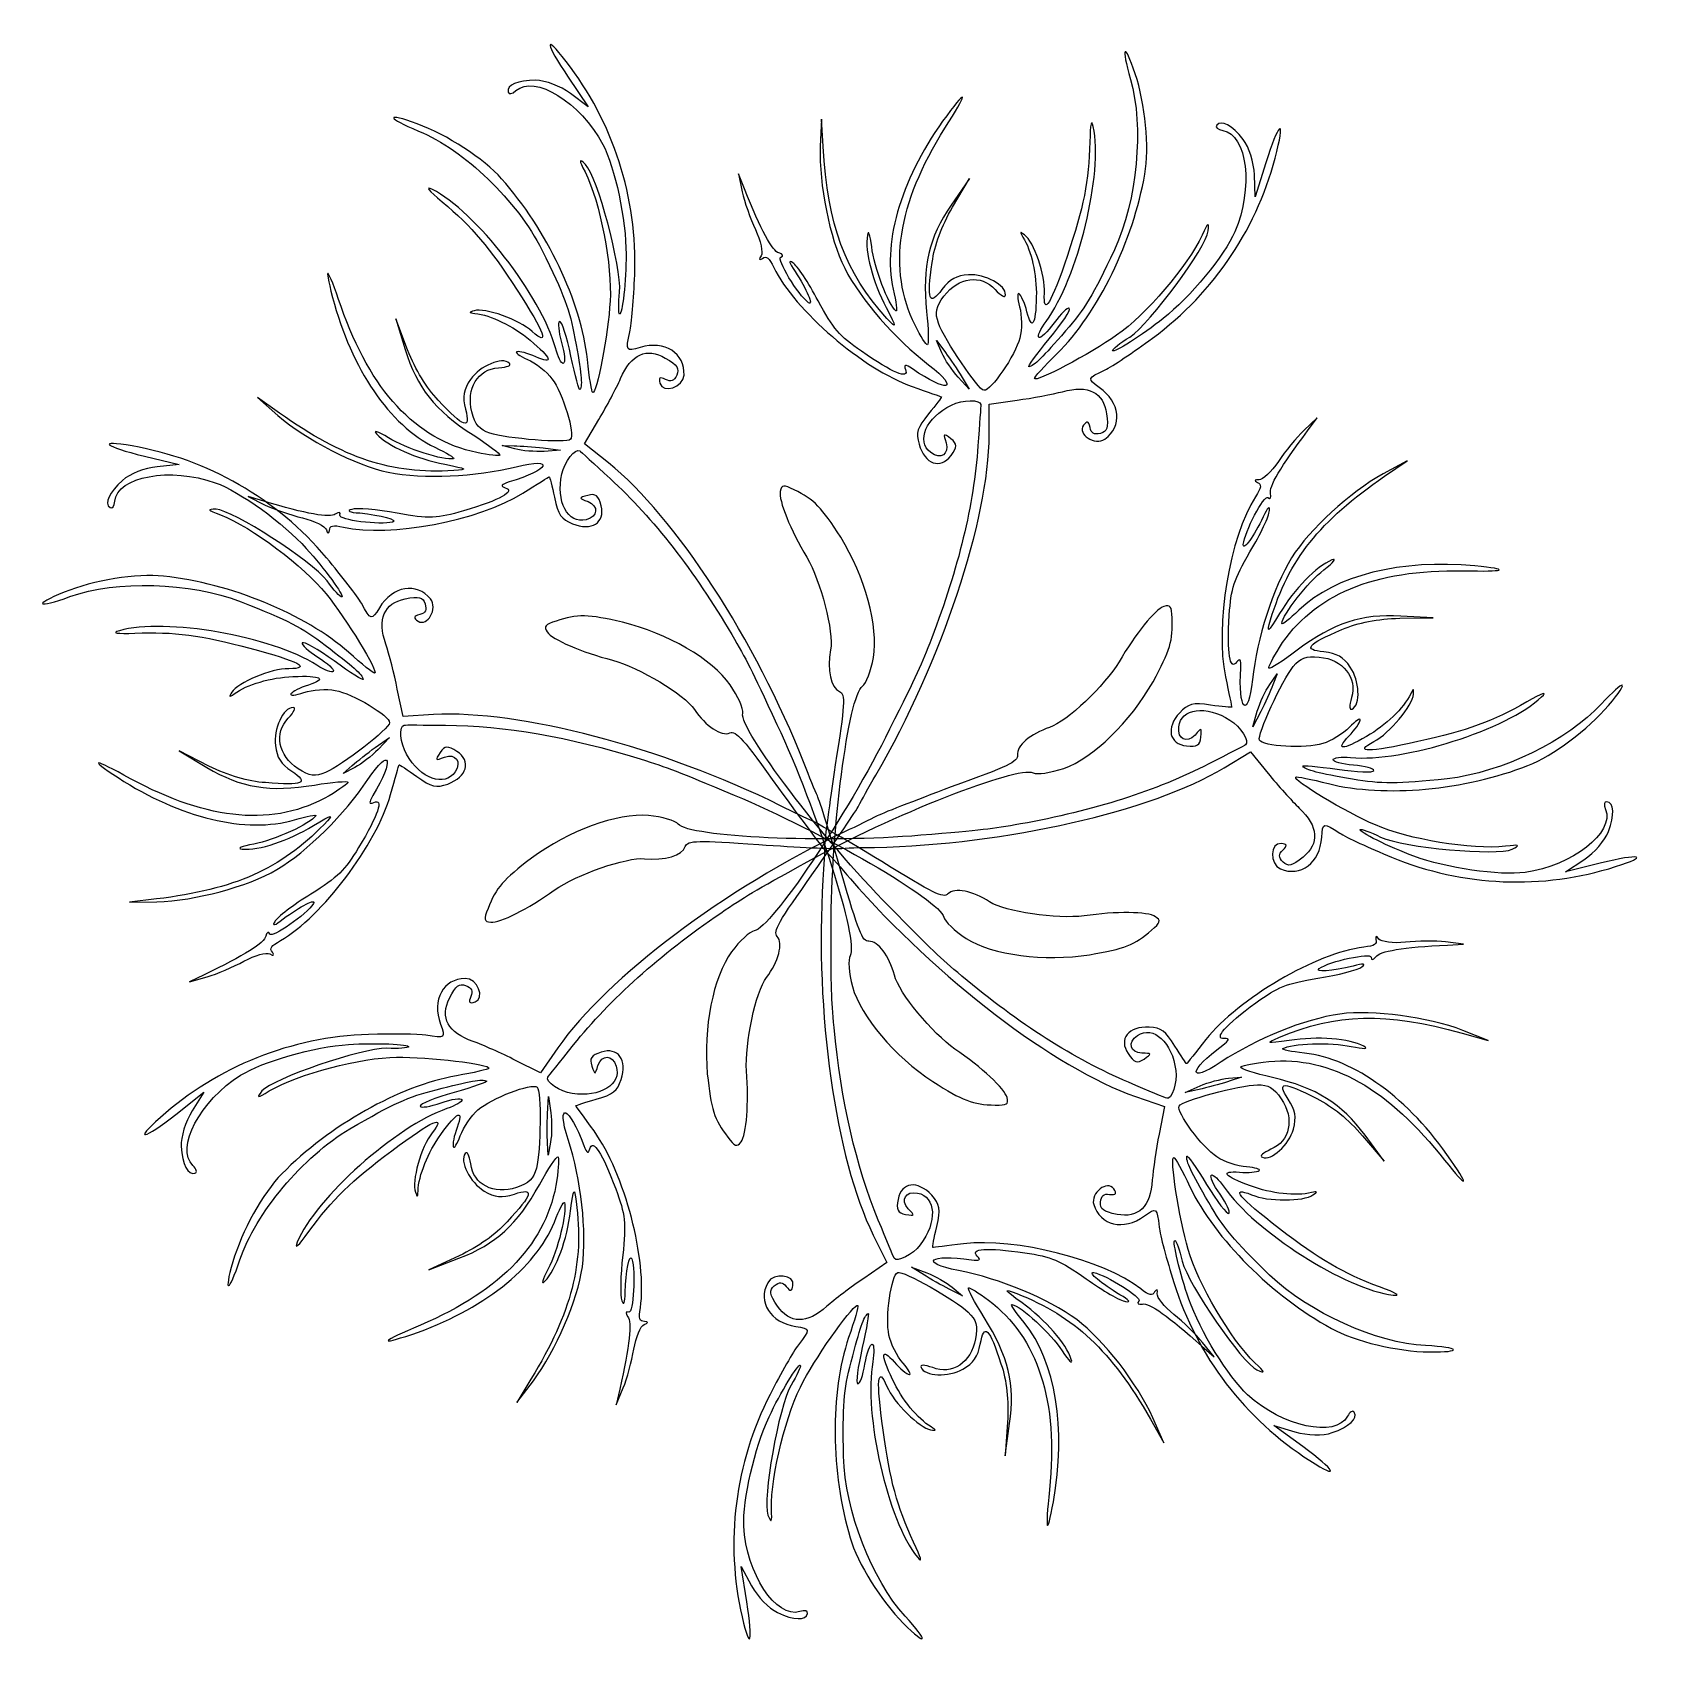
# Model space of a CAD drawing. Extents: x -427 to 180, y 57 to 333.
# Drawn here: x 56.7 to 180.4, y 57.1 to 180.9 of the extents above.
import ezdxf

# ---------------------------------------------------------------- set-up
doc = ezdxf.new("R2010")
doc.units = 0
doc.layers.add('Layer_1', color=7, linetype='CONTINUOUS')

msp = doc.modelspace()

# ---------------------------------------------------------------- linework, layer by layer
at = {"layer": 'Layer_1', "color": 7}
for points in [[(97.657218, 177.528932), (99.190955, 175.265898), (97.83911, 176.264083)], [(117.143357, 172.23021), (117.025882, 174.30472), (116.917579, 172.223472)], [(150.98032, 170.976614), (150.165862, 168.366976), (150.104373, 170.046304)], [(111.128284, 168.98476), (110.663994, 170.12836), (110.958704, 168.759194)], [(127.022687, 167.583033), (128.32352, 169.782885), (126.924121, 167.745417)], [(85.384785, 156.675215), (84.474618, 159.063273), (85.196331, 156.699239)], [(126.205195, 156.45741), (125.797067, 157.382146), (126.353609, 156.654789)], [(126.205195, 156.45741), (126.205195, 156.45741)], [(127.621422, 154.818842), (128.311525, 153.682089), (127.451806, 154.593258)], [(75.594531, 151.843108), (73.898728, 153.04371), (75.45917, 151.662253)], [(129.838418, 150.194817), (129.83415, 152.537251), (131.958189, 152.838128)], [(100.740178, 148.043988), (98.905275, 149.500096), (99.993348, 151.348976)], [(154.16234, 150.48364), (154.899222, 151.4737), (153.881494, 150.511654)], [(93.578013, 149.103979), (92.600395, 149.360914), (93.516065, 149.343021)], [(93.578013, 149.103979), (93.578013, 149.103979)], [(95.742023, 149.190819), (97.061129, 149.022371), (95.812825, 148.917621)], [(65.263928, 148.555992), (67.920662, 147.91165), (66.248777, 147.741883)], [(160.056834, 147.02385), (161.769605, 148.200187), (159.933926, 147.213376)], [(74.38542, 145.116024), (73.201675, 145.46532), (74.456223, 144.842808)], [(113.857726, 145.8644), (113.857726, 145.8644)], [(143.187565, 137.062315), (143.18767, 137.062143)], [(161.207171, 136.166849), (163.762623, 136.195512), (161.294872, 136.33536)], [(96.05603, 135.114573), (96.05603, 135.114679)], [(151.270762, 131.095757), (151.849741, 131.924312), (151.516472, 131.071242)], [(87.366867, 128.799392), (85.029573, 128.643951), (84.592234, 130.744168)], [(151.270762, 131.095757), (151.270762, 131.095757)], [(150.604259, 129.035076), (149.990249, 127.855486), (150.323412, 129.06309)], [(82.895549, 126.28857), (83.985421, 127.050599), (83.131593, 126.133895)], [(70.196608, 124.867334), (67.917416, 126.023458), (70.040927, 124.758478)], [(147.800522, 124.741375), (149.801125, 125.959898), (151.159954, 124.299849)], [(81.351794, 124.769555), (80.455315, 124.30258), (81.145242, 124.904895)], [(81.351794, 124.769555), (81.351794, 124.769555)], [(176.533778, 117.443045), (173.880149, 116.786021), (175.284063, 117.70954)], [(66.196672, 114.708654), (64.134122, 114.457525), (66.218015, 114.483804)], [(91.740711, 112.927091), (91.740711, 112.927091)], [(142.536972, 113.354929), (142.537042, 113.354806)], [(164.863431, 111.187896), (166.09586, 111.255319), (164.705245, 111.421612)], [(69.82358, 108.915605), (68.71233, 108.378438), (70.059624, 108.76093)], [(165.977574, 104.44456), (167.977612, 103.881392), (166.044566, 104.660269)], [(96.8707, 103.342362), (95.543938, 101.411906), (93.624792, 102.370519)], [(146.105848, 100.194752), (144.806497, 99.911616), (145.947627, 100.428463)], [(148.115764, 101.001477), (149.12298, 101.086898), (148.254194, 100.796986)], [(148.115764, 101.001477), (148.115764, 101.001477)], [(67.666803, 98.243894), (69.819206, 99.929301), (68.91613, 98.512143)], [(96.069295, 98.277302), (96.14687, 99.604886), (96.336982, 98.366661)], [(131.202857, 99.522929), (131.203069, 99.522886)], [(141.012302, 99.601069), (143.228945, 98.843736), (142.823075, 96.737212)], [(158.371579, 96.612142), (160.029176, 94.666943), (158.55721, 96.652584)], [(96.304597, 96.124342), (96.115332, 95.131399), (96.070353, 96.046145)], [(96.304421, 96.124342), (96.304597, 96.124342)], [(110.865571, 96.136453), (110.865465, 96.136414)], [(120.966234, 89.015887), (122.014054, 86.920853), (120.246673, 85.704849)], [(89.313283, 87.431361), (86.99331, 86.359478), (89.302205, 87.241711)], [(125.011748, 85.864597), (123.887339, 86.574651), (125.063007, 86.142121)], [(127.009811, 85.028955), (127.787298, 84.383012), (126.964937, 84.786124)], [(127.009811, 85.028955), (127.009811, 85.028955)], [(146.089832, 80.534136), (147.015133, 79.717374), (146.141126, 80.811655)], [(94.80568, 77.995688), (93.724204, 76.221505), (94.995298, 77.873038)], [(101.599721, 77.250942), (101.332422, 76.045987), (101.867409, 77.340301)], [(131.236477, 74.705023), (131.052397, 72.15603), (131.397132, 74.603585)], [(142.151562, 74.947938), (143.181285, 73.143251), (142.35067, 75.054643)], [(153.793864, 72.852333), (151.590625, 74.470789), (153.198798, 73.983123)], [(111.302274, 60.989615), (110.868358, 63.6887), (111.671844, 62.212823)]]:
    msp.add_lwpolyline(points, dxfattribs=at)
for points in [[(97.493035, 178.725378), (95.788519, 180.944139), (95.889554, 180.132115), (97.657218, 177.528932)], [(140.997697, 177.775877), (140.168104, 180.253364), (139.885494, 179.936182), (140.630314, 177.345911)], [(102.73997, 162.410111), (102.963666, 168.298854), (101.091686, 174.118418), (97.493035, 178.725378)], [(95.169359, 177.285269), (93.817338, 177.299415), (92.930666, 176.923989), (93.072236, 176.377536)], [(93.661622, 176.493812), (95.079647, 177.772208), (98.597865, 175.586009), (100.302134, 172.383316)], [(97.83911, 176.264083), (97.029767, 176.85615), (95.939614, 177.266113), (95.169359, 177.285269)], [(140.630314, 177.345911), (141.670303, 173.739323), (141.155635, 168.123665), (139.401307, 164.322837)], [(141.729499, 170.119717), (142.098787, 172.137183), (141.749995, 175.488995), (140.997697, 177.775877)], [(93.072236, 176.377536), (93.125294, 176.172678), (93.364371, 176.234555), (93.661622, 176.493812)], [(126.444202, 173.623294), (128.197296, 176.365824), (128.26129, 176.803233), (126.586442, 174.575618)], [(86.119092, 173.956846), (83.664358, 174.851525), (83.736395, 174.432884), (86.226477, 173.401609)], [(92.563565, 169.759108), (91.215637, 171.304909), (88.376552, 173.120374), (86.119092, 173.956846)], [(86.226477, 173.401609), (89.695517, 171.967955), (93.767314, 168.066621), (95.647302, 164.326365)], [(126.586442, 174.575618), (123.201469, 170.01466), (121.657502, 165.084661), (122.492703, 161.323097)], [(124.168644, 158.562364), (122.049967, 162.847591), (122.803782, 167.842043), (126.444202, 173.623294)], [(134.180795, 158.846844), (136.611787, 162.138896), (138.568716, 170.201068), (137.789747, 173.743909)], [(137.789747, 173.743909), (137.649377, 174.379085), (137.557161, 173.962913), (137.52728, 172.572969)], [(147.223131, 173.845579), (147.095919, 173.676458), (147.293298, 173.528009), (147.681283, 173.456995)], [(149.23975, 172.770771), (148.408429, 173.837148), (147.562327, 174.296782), (147.223131, 173.845579)], [(147.681283, 173.456995), (149.564729, 173.144363), (150.046694, 169.030374), (148.603444, 165.701846)], [(151.813934, 171.850515), (152.487422, 174.566093), (151.915216, 173.981187), (150.98032, 170.976614)], [(100.302134, 172.383316), (101.223837, 170.654175), (102.097032, 166.580227), (102.076289, 163.987416)], [(116.917579, 172.223472), (116.82942, 169.288467), (117.628991, 165.244646), (118.790477, 162.914972)], [(122.003153, 159.087015), (118.804164, 162.63977), (117.495994, 166.183246), (117.143357, 172.23021)], [(137.52728, 172.572969), (137.446142, 169.588575), (137.055617, 167.542922), (135.809535, 163.889626)], [(150.104373, 170.046304), (150.063204, 171.048263), (149.704675, 172.156374), (149.23975, 172.770771)], [(98.989025, 170.840548), (98.462927, 171.323748), (98.446452, 171.24663), (98.950748, 170.284076)], [(142.321425, 157.581289), (147.066885, 161.0752), (150.452529, 166.165325), (151.813934, 171.850515)], [(99.132676, 155.936477), (98.641539, 160.364529), (96.010628, 165.878129), (92.563565, 169.759108)], [(98.950748, 170.284076), (100.099992, 167.957895), (101.031185, 163.097252), (100.857442, 160.391905)], [(101.587515, 161.091216), (101.742173, 163.026238), (99.877919, 169.941141), (98.989025, 170.840548)], [(135.010387, 156.369356), (138.16796, 159.512395), (140.841487, 165.005498), (141.729499, 170.119717)], [(87.274157, 168.935513), (86.689886, 169.221439), (86.957927, 168.890039), (88.026526, 168.000687)], [(96.677942, 156.831143), (95.617563, 160.783735), (90.530613, 167.337464), (87.274157, 168.935513)], [(110.958704, 168.759194), (111.113044, 168.02524), (111.577194, 166.705322), (111.971282, 165.879328)], [(113.761241, 164.092191), (113.267529, 164.198589), (112.380469, 165.836501), (111.128284, 168.98476)], [(88.026526, 168.000687), (90.310303, 166.077801), (91.667122, 164.49785), (93.748299, 161.246968)], [(126.924121, 167.745417), (125.213713, 165.235685), (124.710194, 163.098451), (125.051788, 159.619674)], [(125.479602, 163.35859), (125.643432, 164.691878), (126.195459, 166.130612), (127.022687, 167.583033)], [(146.57857, 165.76778), (146.628806, 166.480285), (146.55818, 166.445078), (146.119536, 165.450774)], [(111.971282, 165.879328), (112.372426, 165.003981), (112.547721, 164.121789), (112.406363, 163.875021)], [(120.522016, 165.452926), (120.322943, 164.190228), (120.92704, 161.882321), (121.961808, 159.912586)], [(120.852498, 164.542336), (120.740773, 165.509123), (120.58601, 165.890299), (120.522016, 165.452926)], [(132.537662, 165.46686), (132.171055, 165.742521), (132.149889, 165.714334), (132.41045, 165.297703)], [(132.41045, 165.297703), (133.058362, 164.280927), (133.472453, 162.424858), (133.435129, 160.731524)], [(134.049315, 161.020096), (134.163756, 162.346435), (133.235527, 164.986306), (132.537662, 165.46686)], [(146.119536, 165.450774), (145.016153, 163.102614), (141.794375, 159.345778), (139.570005, 157.796237)], [(140.571682, 157.660982), (142.181654, 158.745668), (146.428922, 164.512032), (146.57857, 165.76778)], [(148.603444, 165.701846), (147.825181, 163.903631), (145.182558, 160.682347), (143.141633, 159.083135)], [(95.647302, 164.326365), (97.345221, 160.866885), (97.78256, 159.741136), (98.16924, 157.545447)], [(102.076289, 163.987416), (102.084755, 161.985261), (101.790821, 159.321718), (101.584693, 159.414111)], [(112.406363, 163.875021), (112.194344, 163.593046), (112.229551, 163.52249), (112.511914, 163.663249)], [(112.511914, 163.663249), (112.808494, 163.881618), (113.005909, 163.73324), (113.364825, 162.977837)], [(116.014539, 160.27951), (115.225022, 160.873094), (113.549116, 163.633792), (113.90902, 163.760439)], [(113.90902, 163.760439), (114.149015, 163.844718), (114.078635, 163.985934), (113.761241, 164.092191)], [(114.825748, 163.335977), (114.487399, 163.590365), (114.522395, 163.343385), (114.994341, 162.679598)], [(122.702394, 159.664759), (122.138373, 160.088763), (121.020032, 163.004048), (120.852498, 164.542336)], [(135.809535, 163.889626), (134.570438, 160.186941), (133.955441, 159.192813), (134.049315, 161.020096)], [(139.401307, 164.322837), (137.75327, 160.839333), (137.145222, 159.795816), (135.668671, 158.125414)], [(80.29974, 159.986069), (79.246769, 163.065961), (78.944579, 163.388505), (79.643467, 160.690673)], [(102.37488, 158.051824), (102.515427, 158.634825), (102.66123, 160.60403), (102.73997, 162.410111)], [(113.364825, 162.977837), (114.962591, 159.702189), (120.185395, 155.201591), (123.951474, 153.870705)], [(116.748458, 160.43385), (116.023394, 161.817621), (115.157077, 163.130942), (114.825748, 163.335977)], [(114.994341, 162.679598), (115.867572, 161.316818), (116.458686, 159.989668), (116.014539, 160.27951)], [(118.790477, 162.914972), (120.043508, 160.472268), (122.657591, 157.491754), (125.202319, 155.534335)], [(126.225057, 161.29745), (125.228636, 159.97217), (125.052847, 160.501619), (125.479602, 163.35859)], [(128.258362, 162.416885), (127.334014, 162.361534), (126.81864, 162.086967), (126.225057, 161.29745)], [(126.372588, 160.789309), (127.475019, 162.255559), (129.232099, 162.479256), (130.281966, 161.292653)], [(131.071694, 160.875493), (131.143132, 161.61622), (129.507266, 162.493049), (128.258362, 162.416885)], [(93.748299, 161.246968), (95.872515, 157.970826), (96.266885, 156.870407), (94.896132, 158.082339)], [(101.584693, 159.414111), (101.498686, 159.464699), (101.483693, 160.226099), (101.587515, 161.091216)], [(122.492703, 161.323097), (122.731392, 160.349078), (122.815177, 159.579952), (122.702394, 159.664759)], [(130.281966, 161.292653), (130.754088, 160.80529), (131.057265, 160.621458), (131.071694, 160.875493)], [(132.116022, 160.973001), (131.975017, 161.07901), (131.988634, 160.627419), (132.157156, 159.971076)], [(79.643467, 160.690673), (81.101992, 155.201288), (83.996251, 150.922019), (87.458836, 149.231635)], [(90.662446, 148.822515), (85.990575, 149.835228), (82.553637, 153.536561), (80.29974, 159.986069)], [(94.896132, 158.082339), (93.930015, 158.998186), (91.286827, 159.916925), (90.476038, 159.670439)], [(100.857442, 160.391905), (100.724162, 157.9522), (99.831634, 153.238588), (99.530574, 153.415721)], [(120.067038, 156.570546), (118.36104, 157.764945), (117.938271, 158.259328), (116.748458, 160.43385)], [(121.961808, 159.912586), (122.764307, 158.338244), (122.778277, 158.239467), (122.003153, 159.087015)], [(125.960897, 158.71547), (125.672536, 159.506045), (125.757767, 159.97157), (126.372588, 160.789309)], [(132.714086, 159.596426), (132.545564, 160.25284), (132.28525, 160.845789), (132.116022, 160.973001)], [(132.157156, 159.971076), (132.325749, 159.314698), (132.352736, 158.235128), (132.168445, 157.579243)], [(133.435129, 160.731524), (133.39022, 158.558448), (133.100449, 158.114336), (132.714086, 159.596426)], [(134.419132, 157.520118), (135.387119, 158.690176), (136.093874, 159.747662), (135.952904, 159.853707)], [(135.952904, 159.853707), (135.840156, 159.938515), (135.303369, 159.459337), (134.801543, 158.733214)], [(90.476038, 159.670439), (90.032103, 159.555469), (90.040957, 159.52132), (90.529167, 159.465546)], [(90.529167, 159.465546), (91.728117, 159.338863), (93.437925, 158.506308), (94.739146, 157.422151)], [(96.994525, 158.844586), (96.857929, 158.809238), (96.898252, 158.090806), (97.153557, 157.245868)], [(97.864193, 156.190921), (97.552055, 157.677104), (97.165269, 158.888825), (96.994525, 158.844586)], [(125.11229, 157.058402), (125.041664, 157.02323), (124.590955, 157.715168), (124.168644, 158.562364)], [(125.051788, 159.619674), (125.198297, 158.229518), (125.211103, 157.072443), (125.11229, 157.058402)], [(129.433253, 153.589027), (129.002864, 153.603621), (126.418026, 157.444941), (125.960897, 158.71547)], [(133.621995, 157.633924), (133.509177, 157.718767), (133.756792, 158.282894), (134.180795, 158.846844)], [(134.801543, 158.733214), (134.27153, 158.028294), (133.762965, 157.527914), (133.621995, 157.633924)], [(143.141633, 159.083135), (141.580874, 157.829116), (139.314347, 156.399554), (139.258149, 156.618276)], [(94.739146, 157.422151), (96.410925, 156.033131), (96.577753, 155.529714), (95.17779, 156.150987)], [(98.16924, 157.545447), (98.662, 154.939929), (98.76427, 153.982494), (98.561811, 153.638511)], [(103.155048, 156.869101), (102.071068, 156.551848), (102.028099, 156.577143), (102.37488, 158.051824)], [(106.510106, 154.749979), (106.590116, 156.410596), (105.049782, 157.43284), (103.155048, 156.869101)], [(132.168445, 157.579243), (131.849428, 156.274283), (129.948203, 153.510773), (129.433253, 153.589027)], [(132.857314, 155.384108), (132.758501, 155.370156), (133.429908, 156.321837), (134.419132, 157.520118)], [(135.668671, 158.125414), (133.937661, 156.116637), (133.252496, 155.440083), (132.857314, 155.384108)], [(139.570005, 157.796237), (137.57868, 156.380434), (133.335575, 154.141769), (133.286645, 154.487544)], [(138.684885, 155.151433), (139.228516, 155.404806), (140.859655, 156.517664), (142.321425, 157.581289)], [(139.258149, 156.618276), (139.244179, 156.717125), (139.830355, 157.203217), (140.571682, 157.660982)], [(85.196331, 156.699239), (86.093797, 153.797702), (87.451815, 152.072308), (90.385692, 150.172067)], [(87.727688, 152.836163), (86.786865, 153.795066), (86.005497, 155.123201), (85.384785, 156.675215)], [(93.15408, 155.663162), (92.619199, 156.18055), (90.914118, 155.447333), (90.195545, 154.422986)], [(93.728473, 156.540771), (93.557693, 156.496568), (93.919361, 156.225846), (94.53778, 155.948747)], [(95.17779, 156.150987), (94.55937, 156.428094), (93.933331, 156.593899), (93.728473, 156.540771)], [(97.278511, 155.638334), (97.141845, 155.602943), (96.854895, 156.148129), (96.677942, 156.831143)], [(97.153557, 157.245868), (97.374749, 156.392111), (97.44922, 155.682579), (97.278511, 155.638334)], [(98.561811, 153.638511), (98.511258, 153.552493), (98.18515, 154.670636), (97.864193, 156.190921)], [(101.660893, 154.477688), (102.449175, 156.358279), (103.659697, 156.890515), (105.078604, 156.05549)], [(105.078604, 156.05549), (106.024542, 155.4988), (106.163607, 155.2433), (105.962418, 154.753856)], [(123.437971, 155.183642), (123.726332, 154.393074), (122.471042, 154.895511), (120.067038, 156.570546)], [(127.451806, 154.593258), (127.00085, 155.108846), (126.430303, 155.935023), (126.205195, 156.45741)], [(126.353609, 156.654789), (126.663524, 156.245179), (127.234036, 155.419026), (127.621422, 154.818842)], [(133.286645, 154.487544), (133.251437, 154.558178), (134.035627, 155.425048), (135.010387, 156.369356)], [(90.293723, 151.933896), (89.8337, 153.709715), (90.753463, 155.223474), (92.335706, 155.305403)], [(92.335706, 155.305403), (93.011099, 155.371002), (93.343734, 155.493621), (93.15408, 155.663162)], [(94.53778, 155.948747), (95.1562, 155.671611), (96.017401, 155.020101), (96.415687, 154.467348)], [(99.530574, 153.415721), (99.453457, 153.43215), (99.26398, 154.585687), (99.132676, 155.936477)], [(123.960188, 155.232414), (123.431374, 155.585805), (123.283243, 155.564801), (123.437971, 155.183642)], [(125.202319, 155.534335), (127.690672, 153.619344), (126.61791, 153.366611), (123.960188, 155.232414)], [(138.245889, 153.804341), (137.322352, 154.454549), (137.315367, 154.503959), (138.684885, 155.151433)], [(90.195545, 154.422986), (89.662921, 153.665491), (89.556594, 153.09131), (89.804314, 152.135085)], [(96.415687, 154.467348), (97.237589, 153.40475), (98.214642, 150.195879), (97.832584, 149.841807)], [(99.993348, 151.348976), (100.609474, 152.346776), (101.333162, 153.7733), (101.660893, 154.477688)], [(105.101076, 154.421388), (104.645781, 154.631457), (104.552154, 154.570737), (104.66723, 154.126805)], [(104.66723, 154.126805), (104.879532, 153.307164), (106.458071, 153.825441), (106.510106, 154.749979)], [(105.962418, 154.753856), (105.718225, 154.289756), (105.522187, 154.202521), (105.101076, 154.421388)], [(123.951474, 153.870705), (125.143405, 153.460069), (126.15189, 153.099015), (126.180113, 153.077827)], [(135.444445, 153.483119), (137.40656, 154.038155), (138.577006, 153.422956), (138.807934, 151.792844)], [(138.678641, 149.859788), (140.027417, 150.831864), (139.867326, 152.673522), (138.245889, 153.804341)], [(89.804314, 152.135085), (90.220098, 150.53003), (89.696505, 150.722386), (87.727688, 152.836163)], [(125.370735, 148.831367), (124.214647, 149.700551), (125.014112, 151.527005), (126.948427, 152.456021)], [(126.180113, 153.077827), (126.208335, 153.056639), (125.763129, 152.464523), (125.204929, 151.780786)], [(126.948427, 152.456021), (127.795588, 152.878363), (129.178477, 152.897893), (129.185074, 152.495729)], [(129.185074, 152.495729), (129.199079, 152.396934), (129.091623, 151.021214), (128.976759, 149.342115)], [(131.958189, 152.838128), (133.122532, 152.977867), (134.689289, 153.300574), (135.444445, 153.483119)], [(75.45917, 151.662253), (77.699979, 149.764672), (81.361142, 147.870643), (83.906999, 147.327574)], [(88.902896, 147.455614), (84.130836, 147.166891), (80.544215, 148.351405), (75.594531, 151.843108)], [(91.659361, 150.319782), (90.861342, 150.586799), (90.550263, 150.943525), (90.293723, 151.933896)], [(125.204929, 151.780786), (124.321679, 150.72349), (124.222478, 150.356707), (124.47542, 149.460359)], [(137.543755, 150.757184), (137.42441, 151.244173), (137.318612, 151.279556), (137.042987, 150.913006)], [(138.807934, 151.792844), (138.961887, 150.706112), (138.84868, 150.438132), (138.340469, 150.290572)], [(83.918887, 149.954488), (83.093105, 150.469406), (82.698523, 150.585829), (83.000712, 150.26326)], [(83.000712, 150.26326), (83.864383, 149.320842), (86.045925, 148.355409), (88.231384, 147.937643)], [(88.886598, 148.362472), (88.20362, 148.185512), (85.226493, 149.127086), (83.918887, 149.954488)], [(90.385692, 150.172067), (91.564287, 149.420566), (92.477347, 148.709584), (92.426758, 148.623602)], [(97.832584, 149.841807), (97.553078, 149.514263), (92.937969, 149.885717), (91.659361, 150.319782)], [(121.178641, 124.177093), (126.23377, 132.955277), (129.788324, 143.612019), (129.838418, 150.194817)], [(126.910116, 149.880814), (126.317978, 150.326016), (126.296776, 150.297829), (126.549894, 149.577834)], [(126.915654, 148.596667), (127.403229, 149.245221), (127.417657, 149.499186), (126.910116, 149.880814)], [(137.042987, 150.913006), (136.534211, 150.236255), (137.923097, 149.324444), (138.678641, 149.859788)], [(138.340469, 150.290572), (137.825342, 150.192397), (137.634913, 150.291383), (137.543755, 150.757184)], [(151.344669, 145.694989), (151.179569, 146.172346), (152.119933, 147.780262), (154.16234, 150.48364)], [(153.881494, 150.511654), (153.334018, 149.999033), (152.446147, 148.917663), (151.944356, 148.152315)], [(64.338062, 149.331447), (61.584632, 149.828278), (62.205274, 149.295022), (65.263928, 148.555992)], [(79.190113, 140.779648), (75.397222, 145.289742), (70.099206, 148.339813), (64.338062, 149.331447)], [(87.458836, 149.231635), (88.369426, 148.811544), (89.023229, 148.397852), (88.886598, 148.362472)], [(92.426758, 148.623602), (92.410284, 148.546446), (91.588205, 148.625048), (90.662446, 148.822515)], [(93.516065, 149.343021), (94.029569, 149.330265), (95.031281, 149.261773), (95.742023, 149.190819)], [(95.812825, 148.917621), (95.128577, 148.886146), (94.126865, 148.954638), (93.578013, 149.103979)], [(97.170596, 147.192255), (97.368117, 148.118011), (98.21443, 149.211901), (98.533095, 148.966438)], [(98.533095, 148.966438), (98.619137, 148.915846), (99.628258, 147.97466), (100.870036, 146.838663)], [(124.47542, 149.460359), (124.918156, 147.935819), (126.110051, 147.525182), (126.915654, 148.596667)], [(126.549894, 149.577834), (126.774684, 148.702677), (126.132064, 148.258939), (125.370735, 148.831367)], [(128.976759, 149.342115), (128.653932, 144.862207), (127.483979, 139.959993), (125.438609, 134.65666)], [(63.001634, 145.10373), (63.192064, 147.003459), (67.266365, 147.749958), (70.681077, 146.524475)], [(66.248777, 147.741883), (65.251616, 147.63618), (64.168905, 147.206853), (63.585834, 146.703238)], [(83.906999, 147.327574), (86.598305, 146.785742), (90.558377, 146.973434), (93.674921, 147.744352)], [(88.231384, 147.937643), (89.962782, 147.584424), (90.048754, 147.533818), (88.902896, 147.455614)], [(93.674921, 147.744352), (96.723168, 148.497561), (96.252422, 147.501028), (93.137182, 146.584652)], [(115.695522, 125.060304), (111.978902, 134.483552), (105.857925, 143.903446), (100.740178, 148.043988)], [(151.944356, 148.152315), (151.403935, 147.355355), (150.740643, 146.747932), (150.456304, 146.740848)], [(63.585834, 146.703238), (62.575338, 145.804865), (62.171266, 144.930851), (62.643389, 144.621444)], [(70.681077, 146.524475), (72.525752, 145.863923), (75.910902, 143.434713), (77.638455, 141.50123)], [(92.849986, 146.145814), (93.648004, 145.878814), (92.472902, 145.209969), (89.664967, 144.373233)], [(93.137182, 146.584652), (92.531286, 146.391263), (92.455369, 146.26227), (92.849986, 146.145814)], [(94.196891, 145.729466), (95.260657, 146.405907), (96.171424, 146.969825), (96.205537, 146.978662)], [(96.205537, 146.978662), (96.239722, 146.987542), (96.425494, 146.270352), (96.612537, 145.407754)], [(99.022856, 143.699886), (97.622716, 143.337114), (96.692124, 145.100396), (97.170596, 147.192255)], [(100.870036, 146.838663), (104.172988, 143.795019), (107.278562, 139.825564), (110.15243, 134.921519)], [(114.921457, 145.990691), (114.133739, 146.387393), (113.953893, 146.384758), (113.857726, 145.8644)], [(150.456304, 146.740848), (150.105255, 146.775868), (150.063168, 146.709161), (150.330009, 146.540735)], [(150.330009, 146.540735), (150.67051, 146.4004), (150.645992, 146.154672), (150.186323, 145.456021)], [(151.339836, 136.052274), (152.718315, 140.629975), (155.069544, 143.586164), (160.056834, 147.02385)], [(159.933926, 147.213376), (157.378792, 145.766567), (154.336013, 142.985737), (152.946456, 140.784488)], [(62.643389, 144.621444), (62.820412, 144.505454), (62.955773, 144.712019), (63.001634, 145.10373)], [(79.852806, 144.127188), (79.461928, 143.807293), (77.628119, 144.133961), (74.38542, 145.116024)], [(80.477399, 143.122858), (84.035057, 142.331701), (90.809413, 143.612898), (94.196891, 145.729466)], [(96.612537, 145.407754), (96.889256, 144.058185), (97.114328, 143.752076), (97.973025, 143.391459)], [(99.161039, 145.557765), (98.443912, 145.372007), (98.452767, 145.337829), (99.173633, 145.087287)], [(99.173633, 145.087287), (99.998181, 144.717823), (99.944947, 143.938738), (99.022856, 143.699886)], [(100.168925, 144.76205), (99.965478, 145.547496), (99.775754, 145.717016), (99.161039, 145.557765)], [(113.857726, 145.8644), (113.729491, 145.170595), (114.64121, 142.921344), (115.903555, 140.822535)], [(118.482784, 142.354878), (117.037912, 144.630916), (116.468529, 145.238392), (114.921457, 145.990691)], [(150.186323, 145.456021), (148.214225, 142.391108), (147.074964, 135.591458), (147.890234, 131.681202)], [(149.253437, 141.791093), (149.351474, 142.773985), (150.842701, 145.63871), (151.137624, 145.396567)], [(151.137624, 145.396567), (151.334227, 145.235136), (151.418435, 145.368546), (151.344669, 145.694989)], [(70.745989, 144.499552), (70.031684, 144.503711), (70.071372, 144.435533), (71.091922, 144.06198)], [(79.223521, 139.028434), (78.03727, 140.565039), (72.008757, 144.431279), (70.745989, 144.499552)], [(71.091922, 144.06198), (73.506439, 143.112408), (77.463301, 140.139811), (79.153283, 138.020072)], [(74.456223, 144.842808), (75.12643, 144.506269), (76.448077, 144.04691), (77.339652, 143.840584)], [(77.339652, 143.840584), (78.274302, 143.608957), (79.07359, 143.196482), (79.178471, 142.932104)], [(80.204419, 144.036076), (80.287922, 144.276346), (80.133617, 144.309274), (79.852806, 144.127188)], [(84.238927, 143.514222), (83.282723, 143.266505), (80.079148, 143.675629), (80.204419, 144.036076)], [(81.10753, 144.488704), (80.697744, 144.382518), (80.912727, 144.256012), (81.72595, 144.211569)], [(84.575512, 144.184483), (83.041388, 144.479468), (81.474349, 144.620152), (81.10753, 144.488704)], [(81.72595, 144.211569), (83.335992, 144.045576), (84.742341, 143.681069), (84.238927, 143.514222)], [(89.664967, 144.373233), (87.667751, 143.782947), (87.017652, 143.760324), (84.575512, 144.184483)], [(97.973025, 143.391459), (99.441321, 142.787885), (100.505122, 143.46434), (100.168925, 144.76205)], [(150.776379, 143.908127), (150.064156, 142.454718), (149.235975, 141.261034), (149.253437, 141.791093)], [(149.766024, 141.243603), (150.573073, 142.581199), (151.246738, 144.00301), (151.250195, 144.392657)], [(151.250195, 144.392657), (151.292175, 144.813895), (151.099135, 144.655885), (150.776379, 143.908127)], [(79.178471, 142.932104), (79.266948, 142.590618), (79.344171, 142.574186), (79.409893, 142.88275)], [(79.409893, 142.88275), (79.423899, 143.250782), (79.662941, 143.312723), (80.477399, 143.122858)], [(77.638455, 141.50123), (78.990617, 140.02464), (80.563512, 137.855109), (80.348811, 137.784953)], [(120.983625, 133.175008), (121.38491, 135.540362), (120.332609, 139.35825), (118.482784, 142.354878)], [(148.184027, 136.402582), (148.320446, 138.480694), (148.523893, 139.098549), (149.766024, 141.243603)], [(81.849634, 137.307535), (81.561732, 137.833643), (80.345954, 139.38958), (79.190113, 140.779648)], [(115.903555, 140.822535), (116.961571, 138.976745), (117.972773, 135.130578), (117.716339, 133.742966)], [(152.946456, 140.784488), (151.507758, 138.446316), (150.315122, 134.665483), (149.961321, 131.474566)], [(156.014459, 140.620199), (154.831595, 140.135511), (153.17167, 138.422126), (152.024225, 136.515789)], [(166.959601, 140.166358), (161.304432, 140.695119), (156.288532, 139.458364), (153.505503, 136.793435)], [(155.407364, 139.865354), (156.175996, 140.462275), (156.421635, 140.792298), (156.014459, 140.620199)], [(166.071589, 139.794064), (169.325611, 139.717579), (169.732752, 139.889674), (166.959601, 140.166358)], [(66.716067, 139.379727), (64.678952, 139.618049), (61.356667, 139.053665), (59.12309, 138.155387)], [(59.57588, 137.816512), (63.10782, 139.087041), (68.744998, 138.93589), (72.65113, 137.430555)], [(80.871416, 133.56209), (77.531105, 136.510229), (71.876924, 138.823654), (66.716067, 139.379727)], [(80.348811, 137.784953), (80.251127, 137.764583), (79.728169, 138.318176), (79.223521, 139.028434)], [(87.130647, 137.642832), (86.073548, 138.926016), (84.246053, 138.647424), (83.222257, 136.956348)], [(152.014312, 133.928717), (154.579359, 137.962597), (159.240576, 139.90835), (166.071589, 139.794064)], [(152.196415, 135.754096), (152.266442, 136.456162), (154.178991, 138.924319), (155.407364, 139.865354)], [(59.12309, 138.155387), (56.704304, 137.167616), (57.03909, 136.906063), (59.57588, 137.816512)], [(79.153283, 138.020072), (80.694604, 136.124286), (83.202431, 132.034548), (82.860519, 131.963368)], [(83.723625, 134.181493), (83.043081, 136.103681), (83.581455, 137.311433), (85.193262, 137.647055)], [(85.193262, 137.647055), (86.267823, 137.870836), (86.542531, 137.775156), (86.722589, 137.277538)], [(86.185167, 135.942585), (86.893368, 135.478548), (87.713647, 136.923367), (87.130647, 137.642832)], [(72.65113, 137.430555), (76.233729, 136.010745), (77.314287, 135.471351), (79.076518, 134.105628)], [(83.222257, 136.956348), (82.633012, 135.992796), (82.584152, 135.982664), (81.849634, 137.307535)], [(86.308392, 136.452356), (85.830096, 136.301847), (85.801627, 136.193992), (86.185167, 135.942585)], [(86.722589, 137.277538), (86.853787, 136.769792), (86.767285, 136.573404), (86.308392, 136.452356)], [(101.813857, 135.859724), (99.187286, 136.46737), (98.355365, 136.500651), (96.725214, 135.950998)], [(143.18767, 137.062143), (142.518416, 136.838767), (140.990782, 134.952867), (139.764491, 132.83276)], [(143.812652, 136.192436), (143.77882, 137.0737), (143.689532, 137.229867), (143.187565, 137.062315)], [(148.746496, 132.801173), (148.220081, 132.144632), (147.998642, 133.478485), (148.184027, 136.402582)], [(152.024225, 136.515789), (151.094338, 135.013178), (151.01715, 134.949977), (151.339836, 136.052274)], [(153.505503, 136.793435), (152.796596, 136.084197), (152.18241, 135.613683), (152.196415, 135.754096)], [(161.294872, 136.33536), (158.261971, 136.496142), (156.173526, 135.818185), (153.376316, 133.721916)], [(63.353707, 135.214282), (62.728902, 135.033254), (63.150154, 134.968089), (64.53911, 135.027962)], [(78.452595, 132.574329), (75.010543, 134.787788), (66.838869, 136.220291), (63.353707, 135.214282)], [(64.53911, 135.027962), (67.522552, 135.139588), (69.589124, 134.881944), (73.315234, 133.874213)], [(96.725214, 135.950998), (95.885709, 135.680894), (95.759379, 135.552772), (96.05603, 135.114573)], [(96.05603, 135.114679), (96.451529, 134.530398), (98.679392, 133.567667), (101.05154, 132.958215)], [(110.037319, 131.074421), (108.663355, 133.041196), (105.234567, 135.02283), (101.813857, 135.859724)], [(142.353139, 131.31673), (143.646282, 133.682295), (143.902575, 134.474461), (143.812652, 136.192436)], [(155.419323, 133.588996), (153.769452, 133.753599), (154.130908, 134.178424), (156.794944, 135.295294)], [(156.794944, 135.295294), (158.019895, 135.846689), (159.53631, 136.120836), (161.207171, 136.166849)], [(73.315234, 133.874213), (77.090168, 132.876674), (78.121902, 132.327117), (76.292396, 132.302853)], [(77.333479, 134.27778), (77.25615, 134.159766), (77.768947, 133.655004), (78.525938, 133.201082)], [(79.761189, 132.897735), (78.531089, 133.788224), (77.430175, 134.425277), (77.333479, 134.27778)], [(79.076518, 134.105628), (81.192832, 132.507898), (81.912181, 131.867825), (81.993532, 131.47706)], [(84.592234, 130.744168), (84.377675, 131.897056), (83.954518, 133.439693), (83.723625, 134.181493)], [(110.15243, 134.921519), (111.324499, 132.929287), (111.559661, 132.443579), (113.607748, 128.054407)], [(125.438609, 134.65666), (124.610534, 132.498609), (124.377136, 132.012062), (122.220076, 127.675453)], [(151.21781, 132.341891), (151.1511, 132.383999), (151.508993, 133.128261), (152.014312, 133.928717)], [(79.69903, 132.094933), (79.621736, 131.97689), (79.042757, 132.1876), (78.452595, 132.574329)], [(78.525938, 133.201082), (79.263596, 132.717727), (79.795726, 132.242429), (79.69903, 132.094933)], [(81.993532, 131.47706), (82.013852, 131.379365), (81.020818, 131.98796), (79.761189, 132.897735)], [(82.860519, 131.963368), (82.792397, 131.923539), (81.876657, 132.65029), (80.871416, 133.56209)], [(101.05154, 132.958215), (103.100579, 132.385597), (106.519948, 130.355004), (107.310947, 129.186446)], [(117.716339, 133.742966), (117.440643, 132.25128), (117.717397, 130.836881), (118.385558, 130.569899)], [(120.144226, 130.962382), (120.431916, 131.160336), (120.791291, 132.134299), (120.983625, 133.175008)], [(139.764491, 132.83276), (138.660755, 131.01394), (135.783641, 128.268465), (134.445132, 127.821711)], [(149.058986, 132.380012), (149.086926, 133.015376), (148.992135, 133.131196), (148.746496, 132.801173)], [(153.376316, 133.721916), (152.263761, 132.87569), (151.281028, 132.264679), (151.21781, 132.341891)], [(153.074726, 132.475703), (153.601106, 133.132248), (154.043348, 133.300837), (155.061359, 133.199272)], [(155.061359, 133.199272), (156.886737, 133.01715), (157.989274, 131.630843), (157.519268, 130.117818)], [(157.430967, 132.431059), (156.90427, 133.192671), (156.402197, 133.490927), (155.419323, 133.588996)], [(76.292396, 132.302853), (74.961436, 132.331467), (72.38697, 131.234818), (71.952418, 130.50733)], [(72.129442, 130.391355), (73.102262, 131.1035), (74.927781, 131.636519), (76.61995, 131.708581)], [(76.61995, 131.708581), (78.791403, 131.803997), (79.253295, 131.543463), (77.799216, 131.062338)], [(135.528336, 124.68752), (137.792675, 125.480469), (140.625163, 128.248212), (142.353139, 131.31673)], [(147.890234, 131.681202), (148.157286, 130.449161), (148.371669, 129.39964), (148.368142, 129.364531)], [(149.961321, 131.474566), (149.614505, 128.353855), (148.842099, 129.139985), (149.058986, 132.380012)], [(150.492464, 126.848153), (150.281749, 127.223707), (152.225449, 131.425939), (153.074726, 132.475703)], [(157.572114, 129.226214), (158.242497, 129.549313), (158.14379, 131.402716), (157.430967, 132.431059)], [(177.169907, 129.504482), (178.857878, 131.498696), (178.440154, 131.575831), (176.611742, 129.595619)], [(71.952418, 130.50733), (71.701029, 130.123737), (71.730556, 130.104419), (72.129442, 130.391355)], [(76.464164, 130.376626), (76.367467, 130.229098), (76.817224, 130.271819), (77.461325, 130.482357)], [(77.799216, 131.062338), (77.155079, 130.851751), (76.580157, 130.553678), (76.464164, 130.376626)], [(77.461325, 130.482357), (78.105427, 130.692944), (79.181011, 130.789507), (79.847479, 130.647979)], [(79.847479, 130.647979), (81.170254, 130.41382), (84.05072, 128.694931), (84.005847, 128.175984)], [(110.991865, 128.90899), (111.057976, 129.251911), (110.63055, 130.198018), (110.037319, 131.074421)], [(117.749712, 112.570447), (117.726499, 119.821515), (119.075592, 130.227123), (120.144226, 130.962382)], [(118.385558, 130.569899), (118.851966, 130.376072), (118.808609, 129.558961), (118.0664, 124.960602)], [(150.323412, 129.06309), (150.530387, 129.716053), (150.940915, 130.632327), (151.270762, 131.095757)], [(151.516472, 131.071242), (151.32703, 130.593803), (150.916538, 129.677527), (150.604259, 129.035076)], [(157.519268, 130.117818), (157.347394, 129.461351), (157.347465, 129.106813), (157.572114, 129.226214)], [(157.450088, 125.515832), (161.525589, 125.144671), (169.433667, 127.652804), (172.058792, 130.156228)], [(162.047453, 130.375099), (161.514123, 129.29381), (160.141888, 127.977145), (158.674791, 127.130834)], [(159.240047, 126.755366), (160.433424, 127.345366), (162.209095, 129.508091), (162.258061, 130.35408)], [(162.258061, 130.35408), (162.303569, 130.810426), (162.268503, 130.81393), (162.047453, 130.375099)], [(172.058792, 130.156228), (172.52908, 130.60565), (172.125397, 130.468655), (170.921542, 129.773352)], [(76.628875, 129.340793), (75.885044, 129.364242), (75.115635, 127.675223), (75.272233, 126.433848)], [(76.263504, 128.525771), (76.719398, 129.028384), (76.883264, 129.342804), (76.628875, 129.340793)], [(113.889229, 121.836804), (104.803085, 126.314873), (93.939152, 129.174222), (87.366867, 128.799392)], [(107.310947, 129.186446), (108.161282, 127.930222), (109.35099, 127.116716), (110.014353, 127.395368)], [(122.191925, 114.125332), (117.08716, 119.275101), (110.746438, 127.635271), (110.991865, 128.90899)], [(144.391137, 128.945908), (143.317246, 127.776742), (143.584299, 126.544694), (144.918222, 126.411609)], [(144.317653, 127.854191), (144.461234, 129.293436), (146.437459, 129.557159), (148.234968, 128.385136)], [(146.753407, 129.525638), (145.391367, 129.732433), (145.026313, 129.62704), (144.391137, 128.945908)], [(148.368142, 129.364531), (148.364614, 129.32943), (147.627485, 129.402977), (146.753407, 129.525638)], [(170.921542, 129.773352), (168.327779, 128.29493), (166.376248, 127.567862), (162.606394, 126.738581)], [(176.611742, 129.595619), (174.067403, 126.835965), (168.99915, 124.363585), (164.839583, 123.892257)], [(171.003387, 124.90813), (172.919852, 125.638704), (175.604738, 127.675273), (177.169907, 129.504482)], [(77.01813, 124.657033), (75.483759, 125.662474), (75.147174, 127.401482), (76.263504, 128.525771)], [(84.005847, 128.175984), (84.019111, 127.745546), (80.352586, 124.918212), (79.114195, 124.380025)], [(85.296837, 125.769514), (84.820728, 126.587645), (84.711967, 127.966417), (85.112864, 127.998929)], [(85.112864, 127.998929), (85.210583, 128.019288), (86.590332, 128.000798), (88.273364, 127.994551)], [(88.273364, 127.994551), (92.76479, 127.961538), (97.732289, 127.11038), (103.156565, 125.411597)], [(110.014353, 127.395368), (110.482666, 127.584609), (111.025167, 126.972007), (113.723106, 123.175084)], [(122.220076, 127.675453), (119.009128, 121.174044), (113.163847, 112.460278), (111.879525, 112.278371)], [(113.607748, 128.054407), (116.692542, 121.492214), (119.866449, 111.491067), (119.208554, 110.373138)], [(134.445132, 127.821711), (133.006186, 127.341474), (131.902133, 126.415083), (131.991633, 125.701164)], [(145.567439, 127.233161), (144.935755, 126.58713), (144.223109, 126.906404), (144.317653, 127.854191)], [(146.013279, 127.08232), (146.086834, 127.819495), (146.051697, 127.822995), (145.567439, 127.233161)], [(148.234968, 128.385136), (149.035456, 127.879842), (149.769375, 126.707575), (149.428909, 126.493375)], [(157.361823, 127.829084), (156.888042, 127.344558), (155.979005, 126.761645), (155.322626, 126.578963)], [(157.330355, 127.158612), (157.804136, 127.643135), (158.176105, 128.173271), (158.19713, 128.383894)], [(158.19713, 128.383894), (158.214628, 128.559411), (157.835604, 128.313606), (157.361823, 127.829084)], [(75.272233, 126.433848), (75.387098, 125.514964), (75.694332, 125.018383), (76.520537, 124.476979)], [(82.337667, 123.828319), (84.088079, 126.43509), (84.40953, 125.380866), (82.719125, 122.608255)], [(89.150299, 125.985852), (88.471625, 126.430553), (88.217237, 126.428591), (87.869187, 125.897442)], [(144.918222, 126.411609), (145.725589, 126.331055), (145.950238, 126.450457), (146.013279, 127.08232)], [(149.428909, 126.493375), (149.351686, 126.430168), (148.119751, 125.808574), (146.624537, 125.035973)], [(155.322626, 126.578963), (154.041443, 126.174986), (150.69263, 126.367293), (150.492464, 126.848153)], [(158.674791, 127.130834), (156.793533, 126.042222), (156.263485, 126.059653), (157.330355, 127.158612)], [(162.606394, 126.738581), (158.797946, 125.877697), (157.629052, 125.887966), (159.240047, 126.755366)], [(64.2063, 123.900229), (61.356314, 125.472627), (60.91573, 125.508265), (63.246744, 123.980723)], [(81.145242, 124.904895), (81.534004, 125.240658), (82.321615, 125.863311), (82.895549, 126.28857)], [(83.131593, 126.133895), (82.646171, 125.650603), (81.858559, 125.027951), (81.351794, 124.769555)], [(89.015785, 124.429033), (88.223023, 123.219273), (86.348785, 123.899171), (85.296837, 125.769514)], [(87.869187, 125.897442), (87.463104, 125.277806), (87.492632, 125.25847), (88.194765, 125.557562)], [(88.194765, 125.557562), (89.053603, 125.838327), (89.537896, 125.225693), (89.015785, 124.429033)], [(88.445908, 123.494994), (89.938652, 124.035156), (90.271533, 125.251076), (89.150299, 125.985852)], [(103.156565, 125.411597), (105.363543, 124.724502), (105.864134, 124.522978), (110.330936, 122.650299)], [(131.991633, 125.701164), (132.047654, 125.199154), (131.311477, 124.841871), (126.927896, 123.267216)], [(157.674878, 124.926164), (156.797308, 125.01372), (156.105758, 125.189071), (156.123255, 125.364589)], [(156.123255, 125.364589), (156.137225, 125.505001), (156.748025, 125.585879), (157.450088, 125.515832)], [(63.246744, 123.980723), (68.016653, 120.897103), (73.036045, 119.674558), (76.735873, 120.750756)], [(79.382659, 122.601376), (75.243129, 120.210562), (70.210401, 120.640464), (64.2063, 123.900229)], [(70.040927, 124.758478), (72.655822, 123.213579), (74.821066, 122.849058), (78.270562, 123.414462)], [(74.511821, 123.600044), (73.170736, 123.677539), (71.699406, 124.135543), (70.196608, 124.867334)], [(76.520537, 124.476979), (77.907342, 123.568177), (77.390417, 123.358627), (74.511821, 123.600044)], [(79.114195, 124.380025), (78.343905, 124.041277), (77.873828, 124.096265), (77.01813, 124.657033)], [(84.078519, 122.687506), (84.411435, 123.903443), (84.70664, 124.933135), (84.725937, 124.962662)], [(84.725937, 124.962662), (84.745269, 124.99219), (85.364923, 124.586093), (86.083214, 124.073211)], [(86.083214, 124.073211), (87.195346, 123.260044), (87.567738, 123.184733), (88.445908, 123.494994)], [(116.70055, 122.587462), (116.534815, 122.945408), (116.063399, 124.062317), (115.695522, 125.060304)], [(115.930366, 117.551344), (122.265479, 121.079037), (132.025323, 124.931611), (133.18575, 124.351958)], [(118.0664, 124.960602), (117.625534, 121.992693), (117.257798, 119.226513), (117.256669, 118.832097)], [(119.870612, 121.850312), (120.047424, 122.202882), (120.627249, 123.26759), (121.178641, 124.177093)], [(121.0642, 118.651993), (131.19125, 118.882467), (142.14627, 121.370231), (147.800522, 124.741375)], [(146.624537, 125.035973), (142.626789, 122.988574), (137.828588, 121.44647), (132.233462, 120.444775)], [(133.18575, 124.351958), (133.498205, 124.195878), (134.524471, 124.352452), (135.528336, 124.68752)], [(151.159954, 124.299849), (151.88329, 123.376813), (152.971715, 122.204624), (153.519473, 121.653642)], [(159.346798, 120.363188), (157.103519, 121.33151), (152.988931, 123.798294), (153.259159, 124.019504)], [(153.259159, 124.019504), (153.30128, 124.086207), (154.449184, 123.865322), (155.762117, 123.521614)], [(153.803071, 124.851565), (153.739889, 124.928774), (154.901798, 124.848284), (156.439344, 124.623995)], [(157.604922, 123.869552), (154.989675, 124.307741), (154.055872, 124.542719), (153.803071, 124.851565)], [(155.762117, 123.521614), (160.086996, 122.451967), (166.17019, 123.014997), (171.003387, 124.90813)], [(156.439344, 124.623995), (157.94179, 124.403188), (159.21253, 124.347315), (159.230028, 124.522833)], [(164.839583, 123.892257), (161.006476, 123.494729), (159.798918, 123.47339), (157.604922, 123.869552)], [(159.230028, 124.522833), (159.244034, 124.663249), (158.555976, 124.873706), (157.674878, 124.926164)], [(75.386216, 116.953527), (77.742948, 118.361594), (80.548589, 121.162572), (82.337667, 123.828319)], [(75.673624, 111.535146), (78.839381, 113.34097), (82.993516, 118.843382), (84.078519, 122.687506)], [(78.270562, 123.414462), (79.648371, 123.650403), (80.802237, 123.737804), (80.822592, 123.64013)], [(80.822592, 123.64013), (80.86242, 123.572051), (80.200821, 123.077474), (79.382659, 122.601376)], [(82.719125, 122.608255), (82.400602, 122.057788), (82.431117, 121.911282), (82.801534, 122.090317)], [(110.330936, 122.650299), (117.026023, 119.865644), (126.098903, 114.594922), (126.363275, 113.325035)], [(113.723106, 123.175084), (115.491652, 120.751205), (117.170803, 118.522397), (117.446711, 118.240598)], [(126.927896, 123.267216), (124.116998, 122.217483), (121.518119, 121.201257), (121.172362, 121.011498)], [(82.801534, 122.090317), (83.571789, 122.429079), (83.151454, 121.143977), (81.635039, 118.636909)], [(116.295562, 120.681668), (115.932306, 120.835353), (114.832416, 121.345219), (113.889229, 121.836804)], [(116.414377, 116.725012), (118.131805, 119.185362), (119.693764, 121.497767), (119.870612, 121.850312)], [(118.556126, 116.690771), (117.701663, 119.567021), (116.866144, 122.229516), (116.70055, 122.587462)], [(153.519473, 121.653642), (155.011653, 120.263913), (155.092686, 118.944072), (153.818699, 117.901229)], [(176.94353, 121.550158), (177.653036, 119.77763), (174.385538, 117.231943), (170.79112, 116.739684)], [(177.03818, 122.143417), (176.827572, 122.164429), (176.803054, 121.918701), (176.94353, 121.550158)], [(177.165074, 119.861767), (177.645699, 121.125576), (177.599837, 122.087379), (177.03818, 122.143417)], [(78.998837, 120.406576), (75.659936, 116.984956), (72.208323, 115.450828), (66.196672, 114.708654)], [(72.741829, 118.517663), (74.014757, 118.400512), (76.278814, 119.152267), (78.177676, 120.312039)], [(78.377207, 121.067064), (77.990492, 120.476892), (75.153453, 119.172704), (73.629171, 118.906247)], [(76.735873, 120.750756), (77.692395, 121.05181), (78.454536, 121.185047), (78.377207, 121.067064)], [(78.177676, 120.312039), (79.696949, 121.214451), (79.794633, 121.234771), (78.998837, 120.406576)], [(103.793117, 121.084188), (101.402554, 121.28724), (97.685475, 119.920896), (94.853199, 117.82813)], [(106.067899, 120.431796), (105.846742, 120.702038), (104.846229, 120.97912), (103.793117, 121.084188)], [(124.595329, 119.575996), (117.371322, 118.949523), (106.889554, 119.428048), (106.067899, 120.431796)], [(121.63323, 117.563402), (119.067195, 119.118461), (116.658782, 120.527984), (116.295562, 120.681668)], [(121.172362, 121.011498), (120.826604, 120.8217), (119.744705, 120.274655), (118.774319, 119.8392)], [(132.233462, 120.444775), (129.958927, 120.033559), (129.421858, 119.98078), (124.595329, 119.575996)], [(155.247026, 119.425014), (155.324002, 120.551829), (155.362596, 120.583427), (156.626493, 119.748271)], [(169.288287, 118.733175), (166.708282, 118.458787), (161.825309, 119.265036), (159.346798, 120.363188)], [(73.629171, 118.906247), (72.671626, 118.732335), (72.301209, 118.553332), (72.741829, 118.517663)], [(118.774319, 119.8392), (109.628238, 115.484864), (100.650432, 108.732101), (96.8707, 103.342362)], [(106.605356, 118.711881), (106.759731, 119.192826), (107.577576, 119.217584), (112.221754, 118.860594)], [(152.151048, 118.953929), (151.308615, 119.037989), (151.249278, 117.377615), (152.098872, 117.009231)], [(152.098872, 117.009231), (153.629469, 116.360176), (155.12112, 117.452214), (155.247026, 119.425014)], [(152.277554, 118.444973), (152.632025, 118.799588), (152.607402, 118.908403), (152.151048, 118.953929)], [(156.626493, 119.748271), (157.125039, 119.414911), (158.922477, 118.597426), (160.590022, 117.899261)], [(162.299512, 117.976879), (160.417831, 118.66095), (158.020071, 119.85741), (158.177974, 120.018915)], [(158.177974, 120.018915), (158.255162, 120.082116), (158.974829, 119.833051), (159.750728, 119.436571)], [(159.750728, 119.436571), (161.51303, 118.622586), (168.646055, 117.981828), (169.79731, 118.505125)], [(175.284063, 117.70954), (176.119335, 118.264354), (176.880876, 119.145603), (177.165074, 119.861767)], [(81.635039, 118.636909), (80.553246, 116.857377), (80.087156, 116.403596), (77.993949, 115.075927)], [(94.853199, 117.82813), (92.705276, 116.198879), (92.147323, 115.580946), (91.526328, 113.976612)], [(96.594863, 115.38538), (98.346193, 116.593316), (102.09488, 117.921052), (103.498971, 117.780953)], [(103.498971, 117.780953), (105.008472, 117.630359), (106.394924, 118.023823), (106.605356, 118.711881)], [(112.221754, 118.860594), (115.216062, 118.668214), (118.003288, 118.53195), (118.396389, 118.56363)], [(117.256669, 118.832097), (117.255611, 118.437681), (117.210985, 117.226154), (117.12272, 116.166208)], [(117.446711, 118.240598), (117.722689, 117.958796), (118.541133, 117.064398), (119.221994, 116.247312)], [(118.396389, 118.56363), (118.789559, 118.595312), (120.00061, 118.65175), (121.0642, 118.651993)], [(152.291807, 117.521771), (151.940722, 117.911336), (151.926611, 118.125458), (152.277554, 118.444973)], [(153.818699, 117.901229), (152.969352, 117.206003), (152.681555, 117.163814), (152.291807, 117.521771)], [(160.590022, 117.899261), (166.038463, 115.653929), (172.146387, 115.399072), (177.713291, 117.183556)], [(170.79112, 116.739684), (168.850031, 116.472465), (164.725283, 117.061248), (162.299512, 117.976879)], [(169.79731, 118.505125), (170.432592, 118.831723), (170.365882, 118.873831), (169.288287, 118.733175)], [(177.713291, 117.183556), (180.384383, 118.016097), (179.587529, 118.201958), (176.533778, 117.443045)], [(66.218015, 114.483804), (69.152597, 114.585249), (73.13634, 115.644108), (75.386216, 116.953527)], [(109.316488, 113.633052), (111.223675, 114.939014), (111.692094, 115.206942), (115.930366, 117.551344)], [(113.628703, 111.845887), (113.297515, 112.227278), (113.700528, 112.939427), (116.414377, 116.725012)], [(120.636915, 111.471925), (120.132267, 111.450518), (119.826303, 112.209449), (118.556126, 116.690771)], [(126.68201, 115.098427), (126.322741, 114.743328), (125.586105, 115.099521), (121.63323, 117.563402)], [(91.740711, 112.927091), (92.442774, 112.857043), (94.608336, 113.952736), (96.594863, 115.38538)], [(117.12272, 116.166208), (116.509698, 106.055075), (118.077266, 94.931071), (120.966234, 89.015887)], [(119.221994, 116.247312), (125.880463, 108.613441), (134.803236, 101.788104), (141.012302, 99.601069)], [(129.866817, 114.487586), (128.598052, 115.319051), (127.186729, 115.611229), (126.68201, 115.098427)], [(78.19535, 114.353463), (77.653942, 113.527275), (75.007156, 111.676674), (74.857578, 112.027719)], [(77.993949, 115.075927), (76.659885, 114.263029), (75.405195, 113.313813), (75.221998, 112.969897)], [(75.866099, 113.180484), (77.169649, 114.13986), (78.455876, 114.815411), (78.19535, 114.353463)], [(91.526328, 113.976612), (91.196552, 113.15864), (91.214155, 112.979623), (91.740711, 112.927091)], [(127.747892, 108.812421), (125.976207, 110.296967), (125.591962, 110.675857), (122.191925, 114.125332)], [(137.096292, 113.419484), (134.984882, 113.158178), (131.04707, 113.71411), (129.866817, 114.487586)], [(75.221998, 112.969897), (74.989976, 112.615821), (75.234169, 112.666691), (75.866099, 113.180484)], [(98.064218, 103.554974), (100.874128, 107.058989), (104.621157, 110.429502), (109.316488, 113.633052)], [(126.363275, 113.325035), (126.434465, 112.98313), (127.193467, 112.274833), (128.078657, 111.69476)], [(142.537042, 113.354806), (141.94688, 113.741538), (139.520087, 113.771316), (137.096292, 113.419484)], [(142.241803, 112.325224), (142.912398, 112.897994), (142.979602, 113.064903), (142.536972, 113.354929)], [(74.536057, 111.858866), (74.461726, 111.359237), (72.884457, 110.368341), (69.82358, 108.915605)], [(74.857578, 112.027719), (74.757883, 112.261755), (74.62157, 112.182409), (74.536057, 111.858866)], [(75.044692, 110.639789), (74.80766, 110.921666), (74.943021, 111.128217), (75.673624, 111.535146)], [(111.879525, 112.278371), (111.533732, 112.229385), (110.777941, 111.517677), (110.141953, 110.671786)], [(112.813574, 108.7071), (113.725223, 109.919597), (114.107845, 111.30909), (113.628703, 111.845887)], [(117.979864, 104.886495), (117.759342, 107.187386), (117.75144, 107.726974), (117.749712, 112.570447)], [(122.584143, 108.878786), (122.203778, 110.347262), (121.355312, 111.512261), (120.636915, 111.471925)], [(128.078657, 111.69476), (130.104448, 110.40939), (134.032064, 109.902272), (137.511123, 110.44833)], [(137.511123, 110.44833), (140.168951, 110.899864), (140.949437, 111.189784), (142.241803, 112.325224)], [(159.381158, 111.609085), (159.491225, 111.257619), (159.286755, 111.119182), (158.455752, 111.025252)], [(159.615755, 111.64009), (159.417988, 111.932247), (159.339813, 111.921889), (159.381158, 111.609085)], [(161.652624, 111.400071), (160.694409, 111.305234), (159.803186, 111.426148), (159.615755, 111.64009)], [(164.705245, 111.421612), (163.96099, 111.514205), (162.561873, 111.50432), (161.652624, 111.400071)], [(72.868159, 109.957249), (73.715778, 110.414047), (74.584775, 110.645931), (74.840186, 110.520769)], [(74.840186, 110.520769), (75.13525, 110.327366), (75.203406, 110.367053), (75.044692, 110.639789)], [(110.141953, 110.671786), (108.728514, 108.733173), (107.969018, 104.846441), (108.289411, 101.339445)], [(119.208554, 110.373138), (119.031459, 110.072177), (119.11736, 109.03755), (119.382685, 108.013055)], [(158.455752, 111.025252), (154.83858, 110.578984), (148.884785, 107.102589), (146.402076, 103.973566)], [(155.042662, 109.396487), (155.860648, 109.9502), (159.016174, 110.637817), (159.018891, 110.256256)], [(159.018891, 110.256256), (159.020655, 110.001868), (159.177076, 110.022544), (159.380664, 110.288154)], [(159.380664, 110.288154), (159.641826, 110.720526), (161.479128, 111.027019), (164.863431, 111.187896)], [(70.059624, 108.76093), (70.782078, 108.962313), (72.069293, 109.510629), (72.868159, 109.957249)], [(157.64401, 109.581191), (156.071432, 109.198297), (154.624232, 109.070651), (155.042662, 109.396487)], [(154.950058, 108.652225), (156.494342, 108.888177), (158.017954, 109.280529), (158.319544, 109.52728)], [(158.319544, 109.52728), (158.670099, 109.764572), (158.425166, 109.811756), (157.64401, 109.581191)], [(89.784735, 108.638604), (88.122517, 108.604491), (87.208364, 106.997708), (87.90076, 105.146108)], [(88.580493, 107.120951), (89.07096, 108.102862), (89.316317, 108.259125), (89.81839, 108.091972)], [(90.532835, 106.84281), (91.335969, 107.110875), (90.710635, 108.650137), (89.784735, 108.638604)], [(89.81839, 108.091972), (90.298168, 107.880213), (90.398674, 107.690606), (90.209197, 107.255444)], [(111.281143, 101.561646), (111.156648, 103.68553), (111.965602, 107.579244), (112.813574, 108.7071)], [(119.382685, 108.013055), (120.01839, 105.69968), (122.585307, 102.683952), (125.528074, 100.749555)], [(127.218514, 103.228157), (125.479672, 104.454064), (122.93805, 107.512767), (122.584143, 108.878786)], [(140.485992, 100.693117), (136.354259, 102.454544), (132.098489, 105.154363), (127.747892, 108.812421)], [(150.217861, 106.769545), (151.901917, 107.994697), (152.50686, 108.233802), (154.950058, 108.652225)], [(90.389008, 103.819536), (88.458784, 104.476991), (87.84481, 105.648096), (88.580493, 107.120951)], [(90.209197, 107.255444), (90.030833, 106.786845), (90.09786, 106.697621), (90.532835, 106.84281)], [(147.810576, 104.032445), (146.969237, 104.016732), (147.852416, 105.040546), (150.217861, 106.769545)], [(156.632737, 105.914645), (153.915396, 105.523636), (150.247036, 104.020274), (147.568818, 102.249954)], [(151.968415, 104.120607), (156.368048, 105.991155), (160.144322, 106.076531), (165.977574, 104.44456)], [(166.044566, 104.660269), (163.297591, 105.697602), (159.213483, 106.255858), (156.632737, 105.914645)], [(82.401237, 104.351903), (76.511048, 104.171118), (70.833619, 101.904256), (66.484398, 97.998029)], [(86.774376, 104.286649), (86.183015, 104.386859), (84.208482, 104.397231), (82.401237, 104.351903)], [(87.90076, 105.146108), (88.291638, 104.086448), (88.269343, 104.041818), (86.774376, 104.286649)], [(121.35764, 90.1633), (119.65002, 94.317534), (118.512523, 99.227403), (117.979864, 104.886495)], [(142.060863, 104.911606), (140.475233, 104.988458), (139.699474, 103.994736), (140.450926, 102.884622)], [(141.497689, 102.91156), (140.597012, 102.983478), (140.386227, 103.735423), (141.175038, 104.269356)], [(141.175038, 104.269356), (142.372789, 105.080142), (143.840204, 103.730446), (144.090076, 101.599167)], [(144.01818, 103.46751), (143.305392, 104.64643), (142.990785, 104.859465), (142.060863, 104.911606)], [(147.686998, 103.522766), (148.193093, 103.907953), (148.221386, 104.054899), (147.810576, 104.032445)], [(152.762589, 103.891387), (151.012881, 103.644209), (150.91495, 103.663072), (151.968415, 104.120607)], [(158.470074, 103.452231), (157.340621, 104.050888), (154.961735, 104.229782), (152.762589, 103.891387)], [(72.618815, 101.235612), (74.28061, 102.273738), (78.285132, 103.424365), (80.87318, 103.581559)], [(83.796156, 103.292631), (81.855031, 103.314182), (75.084344, 100.98), (74.248014, 100.031416)], [(80.87318, 103.581559), (82.870044, 103.727355), (85.547486, 103.616841), (85.469487, 103.40486)], [(85.469487, 103.40486), (85.42486, 103.315586), (84.666317, 103.248361), (83.796156, 103.292631)], [(93.624792, 102.370519), (92.58706, 102.91676), (91.114213, 103.540923), (90.389008, 103.819536)], [(96.10175, 101.077596), (96.146377, 101.16687), (97.01608, 102.238164), (98.064218, 103.554974)], [(100.184059, 102.998012), (99.414404, 102.741102), (99.2583, 102.540265), (99.459313, 101.937915)], [(99.927837, 101.982714), (100.239869, 102.830697), (101.020813, 102.830997), (101.322367, 101.927462)], [(101.702062, 100.901281), (102.203465, 102.407529), (101.455647, 103.422432), (100.184059, 102.998012)], [(131.203069, 99.522886), (131.026115, 100.205903), (129.249456, 101.859274), (127.218514, 103.228157)], [(140.450926, 102.884622), (140.905798, 102.212711), (141.141277, 102.116495), (141.667163, 102.472458)], [(141.667163, 102.472458), (142.280644, 102.887734), (142.260888, 102.916954), (141.497689, 102.91156)], [(144.927853, 102.123659), (144.898643, 102.103883), (144.483353, 102.717384), (144.01818, 103.46751)], [(146.402076, 103.973566), (145.626282, 102.979844), (144.957063, 102.143461), (144.927853, 102.123659)], [(147.568818, 102.249954), (144.948984, 100.519141), (145.058663, 101.615786), (147.686998, 103.522766)], [(150.768371, 102.243279), (155.509563, 102.854054), (159.987865, 100.517797), (164.271893, 95.195915)], [(153.923933, 102.930893), (152.92529, 103.021722), (152.170663, 103.192502), (152.287503, 103.271584)], [(152.287503, 103.271584), (152.871773, 103.667122), (155.992304, 103.777196), (157.501523, 103.435612)], [(165.126285, 94.751846), (161.913221, 99.435532), (157.752736, 102.498084), (153.923933, 102.930893)], [(157.501523, 103.435612), (158.452118, 103.227064), (158.862892, 103.249518), (158.470074, 103.452231)], [(74.805826, 100.031768), (77.047623, 101.337893), (81.832947, 102.600347), (84.543833, 102.612567)], [(84.543833, 102.612567), (86.98696, 102.646995), (91.75073, 102.079894), (91.594626, 101.767484)], [(91.594626, 101.767484), (91.583514, 101.689365), (90.445735, 101.421187), (89.107119, 101.197561)], [(101.322367, 101.927462), (101.780308, 100.555506), (100.084999, 99.506186), (97.965264, 99.840051)], [(99.459313, 101.937915), (99.693875, 101.235185), (99.727318, 101.24635), (99.927837, 101.982714)], [(110.865465, 96.136414), (111.289504, 96.700378), (111.475806, 99.120169), (111.281143, 101.561646)], [(144.090076, 101.599167), (144.214148, 100.660736), (143.783124, 99.346572), (143.400642, 99.47107)], [(151.481229, 101.064402), (150.118907, 101.377676), (149.020534, 101.741714), (149.039372, 101.839702)], [(149.039372, 101.839702), (149.028859, 101.917859), (149.829947, 102.119253), (150.768371, 102.243279)], [(68.973562, 94.328749), (67.600869, 95.65574), (69.540547, 99.315622), (72.618815, 101.235612)], [(89.107119, 101.197561), (84.72322, 100.403765), (79.403049, 97.400794), (75.76771, 93.695636)], [(87.56802, 100.125988), (90.133632, 100.796333), (91.081793, 100.964054), (91.438839, 100.785707)], [(91.438839, 100.785707), (91.528092, 100.741095), (90.434975, 100.339066), (88.940255, 99.914561)], [(90.759213, 98.587736), (91.762901, 99.480592), (94.89719, 100.6755), (95.276603, 100.31864)], [(95.276603, 100.31864), (95.622572, 100.06221), (95.568562, 95.432516), (95.223263, 94.12715)], [(97.965264, 99.840051), (97.028145, 99.973532), (95.878795, 100.742838), (96.10175, 101.077596)], [(99.783798, 99.405665), (101.111265, 99.774329), (101.401213, 100.019866), (101.702062, 100.901281)], [(108.289411, 101.339445), (108.568423, 98.657992), (108.807395, 97.860421), (109.85705, 96.497429)], [(125.528074, 100.749555), (127.799292, 99.297186), (128.572052, 98.987169), (130.29209, 98.959006)], [(143.400642, 99.47107), (143.302641, 99.489933), (142.036592, 100.038732), (140.485992, 100.693117)], [(144.353919, 98.881028), (144.507589, 99.283301), (148.980493, 100.479225), (150.330644, 100.49856)], [(145.947627, 100.428463), (146.581816, 100.687342), (147.548568, 100.958346), (148.115764, 101.001477)], [(148.254194, 100.796986), (147.766091, 100.637001), (146.799339, 100.36599), (146.105848, 100.194752)], [(150.330644, 100.49856), (151.171984, 100.51427), (151.584558, 100.282371), (152.158033, 99.435158)], [(158.55721, 96.652584), (156.739699, 99.085886), (154.882148, 100.256724), (151.481229, 101.064402)], [(152.6866, 99.409521), (151.757137, 100.782603), (152.314914, 100.776736), (154.878091, 99.444563)], [(74.248014, 100.031416), (73.801997, 99.473455), (73.880137, 99.462336), (74.805826, 100.031768)], [(80.976121, 97.144801), (84.310964, 99.076072), (85.404011, 99.58965), (87.56802, 100.125988)], [(88.940255, 99.914561), (87.479015, 99.501229), (86.296715, 99.032218), (86.352525, 98.864899)], [(86.352525, 98.864899), (86.397222, 98.731056), (87.111138, 98.820573), (87.936567, 99.133275)], [(87.936567, 99.133275), (88.773109, 99.412488), (89.475913, 99.535477), (89.531723, 99.368162)], [(89.531723, 99.368162), (89.57642, 99.234297), (89.052227, 98.910574), (88.382972, 98.687202)], [(97.65429, 96.314662), (96.693676, 99.304058), (97.720189, 98.902865), (98.848125, 95.857762)], [(98.244522, 98.891922), (98.233339, 98.925362), (98.936073, 99.159903), (99.783798, 99.405665)], [(130.29209, 98.959006), (131.173682, 98.932294), (131.335572, 99.01065), (131.202857, 99.522929)], [(152.158033, 99.435158), (153.18638, 97.916029), (152.826794, 96.181629), (151.363401, 95.574435)], [(153.084322, 97.122738), (153.33243, 98.014892), (153.24032, 98.591528), (152.6866, 99.409521)], [(154.878091, 99.444563), (156.08572, 98.856232), (157.26689, 97.866556), (158.371579, 96.612142)], [(66.484398, 97.998029), (64.387804, 96.145343), (65.190973, 96.301824), (67.666803, 98.243894)], [(68.91613, 98.512143), (68.381002, 97.664086), (68.046745, 96.548381), (68.080541, 95.778651)], [(88.382972, 98.687202), (84.512436, 97.358164), (78.323091, 91.833629), (76.952232, 88.475178)], [(84.178496, 95.461532), (87.301215, 97.805472), (88.371966, 98.274452), (87.256941, 96.823766)], [(87.926372, 96.712461), (89.197466, 98.47557), (89.688215, 98.676558), (89.164481, 97.237267)], [(89.41012, 96.612607), (89.644118, 97.248602), (90.23502, 98.152468), (90.759213, 98.587736)], [(96.070353, 96.046145), (96.047846, 96.559299), (96.047458, 97.563319), (96.069295, 98.277302)], [(96.336982, 98.366661), (96.41537, 97.686174), (96.415758, 96.682157), (96.304421, 96.124342)], [(99.628611, 96.973626), (98.880757, 97.988536), (98.255741, 98.85844), (98.244522, 98.891922)], [(147.238406, 94.997375), (146.108035, 95.723244), (144.112513, 98.419472), (144.353919, 98.881028)], [(72.568544, 87.123619), (73.760792, 90.682783), (77.373625, 95.012665), (80.976121, 97.144801)], [(87.256941, 96.823766), (86.409534, 95.797073), (85.674309, 93.097082), (85.975793, 92.305141)], [(86.176559, 92.372173), (86.220727, 93.577007), (86.933973, 95.339891), (87.926372, 96.712461)], [(89.164481, 97.237267), (88.930413, 96.601276), (88.807929, 95.965355), (88.874956, 95.76459)], [(88.874956, 95.76459), (88.930801, 95.59726), (89.176087, 95.976658), (89.41012, 96.612607)], [(103.170253, 83.465334), (103.715471, 87.068878), (101.972607, 93.739373), (99.628611, 96.973626)], [(142.823075, 96.737212), (142.576765, 95.590677), (142.372719, 94.00413), (142.29987, 93.230647)], [(150.712138, 94.963177), (151.389472, 94.654871), (152.750382, 95.916887), (153.084322, 97.122738)], [(68.080541, 95.778651), (68.15914, 94.428825), (68.594538, 93.569991), (69.129949, 93.748708)], [(77.833259, 89.289904), (79.594925, 91.700251), (81.078074, 93.162236), (84.178496, 95.461532)], [(90.203024, 94.459866), (90.091193, 95.129159), (89.94606, 95.452639), (89.789956, 95.251764)], [(98.740175, 86.5984), (99.096093, 89.320557), (98.637164, 93.258379), (97.65429, 96.314662)], [(98.848125, 95.857762), (99.082652, 95.266598), (99.216531, 95.199722), (99.305607, 95.601356)], [(99.305607, 95.601356), (99.517274, 96.415803), (100.265163, 95.289345), (101.292558, 92.545418)], [(109.85705, 96.497429), (110.38537, 95.791298), (110.547612, 95.713451), (110.865571, 96.136453)], [(151.363401, 95.574435), (150.749039, 95.286332), (150.476659, 95.059362), (150.712138, 94.963177)], [(69.129949, 93.748708), (69.33075, 93.815704), (69.252574, 94.049966), (68.973562, 94.328749)], [(89.789956, 95.251764), (89.31046, 94.682631), (90.158962, 93.031913), (91.230171, 92.385292)], [(93.706636, 92.653996), (91.96656, 92.073193), (90.393277, 92.886974), (90.203024, 94.459866)], [(95.223263, 94.12715), (95.011632, 93.312675), (94.677092, 92.977888), (93.706636, 92.653996)], [(95.458037, 92.866619), (96.126939, 94.094042), (96.773545, 95.053682), (96.862833, 95.009095)], [(96.862833, 95.009095), (96.940903, 94.997965), (96.918925, 94.172426), (96.785434, 93.235303)], [(145.037849, 87.927197), (144.346193, 90.270577), (143.608252, 95.01089), (143.951152, 94.944801)], [(143.951152, 94.944801), (144.029398, 94.955166), (144.594301, 93.931775), (145.170493, 92.702997)], [(146.61727, 91.509701), (145.280172, 93.799635), (144.863083, 94.667493), (144.938612, 95.059415)], [(144.938612, 95.059415), (144.957486, 95.157395), (145.639264, 94.213101), (146.450971, 92.888145)], [(149.504051, 94.230616), (148.828552, 94.284542), (147.798829, 94.609941), (147.238406, 94.997375)], [(150.464947, 93.943854), (150.611032, 94.042745), (150.17955, 94.176659), (149.504051, 94.230616)], [(164.271893, 95.195915), (166.295709, 92.646634), (166.688527, 92.443952), (165.126285, 94.751846)], [(75.76771, 93.695636), (74.318005, 92.24482), (72.701542, 89.2879), (72.021986, 86.97837)], [(96.785434, 93.235303), (96.095647, 88.504966), (92.638742, 84.822178), (86.359122, 82.131196)], [(125.439879, 92.063626), (124.364119, 93.231067), (123.114121, 93.067452), (122.870493, 91.74922)], [(139.349766, 92.554255), (138.875103, 93.255387), (137.561394, 92.238308), (137.822062, 91.349741)], [(142.29987, 93.230647), (142.187052, 91.194674), (141.224815, 90.287715), (139.608175, 90.599178)], [(146.450971, 92.888145), (147.242886, 91.592375), (148.013212, 90.580252), (148.159297, 90.679107)], [(147.473885, 92.132188), (146.979538, 92.862502), (146.671669, 93.506134), (146.817754, 93.604993)], [(146.817754, 93.604993), (146.934559, 93.684111), (147.387596, 93.266552), (147.78313, 92.682275)], [(149.807863, 92.774868), (147.767361, 93.52366), (147.441571, 93.94209), (148.968746, 93.825666)], [(148.968746, 93.825666), (149.64428, 93.771741), (150.289687, 93.825173), (150.464947, 93.943854)], [(85.975793, 92.305141), (86.120997, 91.870117), (86.15444, 91.881282), (86.176559, 92.372173)], [(89.302205, 87.241711), (92.135364, 88.336091), (93.763539, 89.809263), (95.458037, 92.866619)], [(91.230171, 92.385292), (92.02244, 91.905906), (92.602547, 91.839189), (93.539525, 92.151923)], [(93.539525, 92.151923), (95.112279, 92.67686), (94.956281, 92.141315), (92.982524, 90.032085)], [(97.835018, 90.87068), (98.068592, 92.622229), (98.113148, 92.711478), (98.269817, 91.57366)], [(101.292558, 92.545418), (102.018433, 90.593442), (102.085637, 89.94643), (101.830015, 87.480895)], [(122.870493, 91.74922), (122.723067, 90.951342), (122.823362, 90.717557), (123.447778, 90.602156)], [(123.635174, 91.033896), (123.043954, 91.717163), (123.421426, 92.400783), (124.358051, 92.227682)], [(124.358051, 92.227682), (125.78038, 91.964827), (125.878735, 89.973513), (124.561215, 88.279746)], [(125.82102, 89.661301), (126.14046, 91.001402), (126.065813, 91.373949), (125.439879, 92.063626)], [(138.339375, 91.529528), (138.413987, 92.048629), (138.569492, 92.196517), (139.039639, 92.131331)], [(139.039639, 92.131331), (139.53896, 92.085925), (139.6068, 92.174462), (139.349766, 92.554255)], [(145.170493, 92.702997), (147.116592, 88.695279), (151.442424, 84.381467), (155.990329, 81.879394)], [(148.159297, 90.679107), (148.276137, 90.758193), (147.997478, 91.421595), (147.473885, 92.132188)], [(147.78313, 92.682275), (150.106242, 89.313233), (157.094629, 84.842099), (160.698254, 84.427247)], [(152.022672, 89.5029), (148.923802, 91.878224), (148.183533, 92.782943), (149.8811, 92.100241)], [(154.459132, 92.259742), (153.287028, 91.977509), (151.397092, 92.189204), (149.807863, 92.774868)], [(149.8811, 92.100241), (151.098218, 91.560893), (153.896452, 91.580659), (154.577807, 92.084472)], [(154.577807, 92.084472), (154.957607, 92.341541), (154.937816, 92.370761), (154.459132, 92.259742)], [(98.269817, 91.57366), (98.885237, 86.832669), (97.949565, 83.173182), (94.80568, 77.995688)], [(95.873679, 85.492812), (96.754601, 86.41909), (97.568071, 88.661723), (97.835018, 90.87068)], [(97.366176, 91.495234), (97.589626, 90.825955), (96.854472, 87.791268), (96.118754, 86.429998)], [(96.597015, 90.011186), (96.953673, 90.948418), (97.321515, 91.629078), (97.366176, 91.495234)], [(123.447778, 90.602156), (124.176264, 90.467522), (124.182685, 90.50221), (123.635174, 91.033896)], [(137.822062, 91.349741), (138.302968, 89.758269), (140.096667, 89.311049), (141.693127, 90.47692)], [(139.608175, 90.599178), (138.530369, 90.806816), (138.313763, 91.000982), (138.339375, 91.529528)], [(141.693127, 90.47692), (142.608198, 91.138943), (142.657199, 91.129488), (142.82438, 89.623871)], [(151.264906, 85.965333), (148.506254, 88.65617), (147.71702, 89.570337), (146.61727, 91.509701)], [(76.952232, 88.475178), (76.707051, 87.872665), (77.019295, 88.162835), (77.833259, 89.289904)], [(85.701156, 81.428106), (91.07756, 83.259778), (95.148192, 86.440772), (96.597015, 90.011186)], [(92.982524, 90.032085), (92.090455, 89.027737), (90.819044, 88.157064), (89.313283, 87.431361)], [(122.576664, 87.24738), (122.520079, 87.329585), (122.003153, 88.609), (121.35764, 90.1633)], [(125.526133, 88.065546), (125.49142, 88.071956), (125.626075, 88.800453), (125.82102, 89.661301)], [(142.82438, 89.623871), (142.88728, 89.027434), (143.409497, 87.123157), (143.940322, 85.395018)], [(159.676222, 85.056034), (156.880246, 86.102814), (155.072613, 87.136996), (152.022672, 89.5029)], [(124.561215, 88.279746), (123.991056, 87.524113), (122.761767, 86.890292), (122.576664, 87.24738)], [(127.874504, 88.349038), (126.624542, 88.185424), (125.560811, 88.059133), (125.526133, 88.065546)], [(141.410517, 84.91469), (138.520315, 87.134961), (131.839056, 88.836108), (127.874504, 88.349038)], [(128.919362, 87.402564), (128.30888, 87.981761), (129.656561, 88.091451), (132.555089, 87.663397)], [(145.094046, 84.131185), (144.415372, 86.014814), (143.800128, 88.622939), (144.025271, 88.604943)], [(144.025271, 88.604943), (144.123237, 88.586073), (144.392442, 87.873716), (144.584388, 87.023825)], [(150.148011, 79.245251), (148.285944, 81.052013), (145.78034, 85.31994), (145.037849, 87.927197)], [(72.021986, 86.97837), (71.297804, 84.468038), (71.710554, 84.568619), (72.568544, 87.123619)], [(101.830015, 87.480895), (101.640961, 85.930165), (101.608117, 84.357185), (101.764433, 84.000269)], [(101.998431, 84.636232), (102.053605, 86.253838), (102.320764, 87.681886), (102.521777, 87.191116)], [(102.521777, 87.191116), (102.834514, 86.254152), (102.646095, 83.030067), (102.277937, 83.130298)], [(127.496256, 86.30231), (124.415236, 86.907592), (125.262926, 87.611937), (128.473662, 87.126184)], [(128.473662, 87.126184), (129.104499, 87.045472), (129.227795, 87.130311), (128.919362, 87.402564)], [(132.555089, 87.663397), (134.614641, 87.354523), (135.213411, 87.10036), (137.247669, 85.684028)], [(144.584388, 87.023825), (145.08685, 85.148734), (149.159634, 79.257817), (150.298577, 78.708158)], [(94.995298, 77.873038), (96.734704, 80.238744), (98.373145, 84.021221), (98.740175, 86.5984)], [(96.118754, 86.429998), (95.66166, 85.5708), (95.572584, 85.169166), (95.873679, 85.492812)], [(114.836825, 85.162012), (114.990707, 85.994582), (113.341012, 86.191834), (112.903215, 85.375863)], [(113.397951, 85.140934), (113.815357, 85.458416), (114.029917, 85.454641), (114.319124, 85.078316)], [(120.246673, 85.704849), (119.266656, 85.060839), (118.00798, 84.0737), (117.413338, 83.573722)], [(122.171499, 81.366973), (121.875554, 82.677303), (122.345842, 85.998529), (122.841706, 86.158017)], [(122.841706, 86.158017), (123.233466, 86.336737), (127.259401, 84.050074), (128.234867, 83.11642)], [(126.964937, 84.786124), (126.504915, 85.014639), (125.625969, 85.499952), (125.011748, 85.864597)], [(125.063007, 86.142121), (125.69649, 85.881548), (126.575435, 85.396232), (127.009811, 85.028955)], [(136.525497, 82.55285), (134.315168, 84.181103), (130.646667, 85.684204), (127.496256, 86.30231)], [(137.247669, 85.684028), (138.513471, 84.768464), (139.874311, 83.978841), (140.262296, 83.94301)], [(139.81889, 84.455462), (138.429792, 85.286186), (137.309158, 86.210792), (137.835926, 86.149317)], [(137.835926, 86.149317), (138.807229, 85.969806), (141.53794, 84.245386), (141.272087, 83.971641)], [(163.181422, 80.570101), (159.432629, 80.758883), (154.289164, 83.070876), (151.264906, 85.965333)], [(101.764433, 84.000269), (101.898454, 83.598713), (102.009896, 83.821866), (101.998431, 84.636232)], [(112.903215, 85.375863), (112.129044, 83.904553), (113.093186, 82.327242), (115.048669, 82.0376)], [(113.649023, 83.587773), (113.026899, 84.492006), (113.008802, 84.782353), (113.397951, 85.140934)], [(114.319124, 85.078316), (114.643009, 84.69558), (114.753499, 84.711039), (114.836825, 85.162012)], [(129.451668, 82.712168), (128.700957, 83.891285), (128.173836, 84.921457), (128.256034, 84.978017)], [(128.256034, 84.978017), (128.303553, 85.040985), (129.015423, 84.622417), (129.771073, 84.052269)], [(132.348326, 83.827087), (130.928325, 84.878774), (130.871775, 84.960978), (131.943373, 84.547678)], [(131.943373, 84.547678), (136.390525, 82.793049), (139.14078, 80.204006), (142.151562, 74.947938)], [(140.262296, 83.94301), (140.678574, 83.866076), (140.53718, 84.071583), (139.81889, 84.455462)], [(142.479504, 84.681254), (142.311335, 84.353587), (142.068483, 84.398463), (141.410517, 84.91469)], [(142.668417, 84.538717), (142.732517, 84.885621), (142.669475, 84.933133), (142.479504, 84.681254)], [(143.951152, 82.938394), (143.201923, 83.543235), (142.651801, 84.254784), (142.668417, 84.538717)], [(143.940322, 85.395018), (145.702094, 79.771568), (149.415362, 74.915296), (154.349348, 71.779952)], [(160.698254, 84.427247), (161.344578, 84.35352), (160.98097, 84.576006), (159.676222, 85.056034)], [(102.277937, 83.130298), (102.032474, 83.197156), (102.010249, 83.040971), (102.21112, 82.773297)], [(103.483061, 82.416787), (103.114902, 82.405516), (103.036691, 82.639757), (103.170253, 83.465334)], [(117.413338, 83.573722), (115.90426, 82.202355), (114.582226, 82.231427), (113.649023, 83.587773)], [(115.642429, 77.873969), (116.794072, 80.028898), (119.594669, 83.92396), (119.792648, 83.636252)], [(119.792648, 83.636252), (119.855619, 83.58874), (119.539953, 82.463192), (119.088221, 81.183423)], [(119.281579, 79.318051), (119.935875, 81.887769), (120.247731, 82.798764), (120.576555, 83.024997)], [(120.576555, 83.024997), (120.658752, 83.081555), (120.48187, 81.930363), (120.130397, 80.416812)], [(128.234867, 83.11642), (128.845314, 82.537222), (128.976547, 82.08247), (128.790598, 81.07645)], [(129.771073, 84.052269), (133.57751, 81.160408), (135.128674, 76.353472), (134.446366, 69.555659)], [(132.501785, 82.327848), (131.853979, 83.09332), (131.436219, 83.744533), (131.574967, 83.718886)], [(131.574967, 83.718886), (132.268775, 83.590666), (134.569239, 81.479383), (135.404793, 80.176959)], [(136.106503, 79.509147), (135.721905, 80.728227), (134.152608, 82.525012), (132.348326, 83.827087)], [(141.272087, 83.971641), (141.094887, 83.789142), (141.220829, 83.694118), (141.552263, 83.740487)], [(141.552263, 83.740487), (142.041707, 83.865286), (143.565778, 82.794365), (146.089832, 80.534136)], [(149.578064, 76.814641), (148.13044, 78.135113), (145.942971, 81.681267), (145.094046, 84.131185)], [(86.359122, 82.131196), (83.358641, 80.869419), (83.05758, 80.545767), (85.701156, 81.428106)], [(102.21112, 82.773297), (102.55709, 82.405297), (102.357029, 80.553369), (101.599721, 77.250942)], [(102.66952, 80.285738), (102.836454, 81.234043), (103.193148, 82.059702), (103.449653, 82.182536)], [(103.449653, 82.182536), (103.784298, 82.294215), (103.79541, 82.372298), (103.483061, 82.416787)], [(115.048669, 82.0376), (116.165175, 81.867135), (116.193432, 81.826033), (115.256031, 80.636021)], [(129.149196, 80.687305), (129.450504, 82.317752), (129.84378, 81.922193), (130.735109, 79.174456)], [(131.397132, 74.603585), (131.809705, 77.612599), (131.307879, 79.750225), (129.451668, 82.712168)], [(134.743476, 68.639746), (135.740955, 74.231299), (134.925862, 79.332712), (132.501785, 82.327848)], [(142.35067, 75.054643), (141.121486, 77.721322), (138.6035, 80.984936), (136.525497, 82.55285)], [(146.141126, 80.811655), (145.675847, 81.399898), (144.672089, 82.374655), (143.951152, 82.938394)], [(155.990329, 81.879394), (157.778242, 80.874404), (161.061368, 80.114813), (163.468618, 80.082905)], [(115.256031, 80.636021), (114.882334, 80.166958), (113.918122, 78.443769), (113.083626, 76.840111)], [(119.088221, 81.183423), (117.662399, 76.962536), (117.717256, 70.85361), (119.201674, 65.87963)], [(120.328729, 79.160408), (120.488996, 80.027667), (120.7213, 80.702238), (120.894725, 80.670184)], [(120.894725, 80.670184), (121.033508, 80.644537), (121.063283, 80.029159), (120.935048, 79.335351)], [(123.247612, 79.230841), (122.804206, 79.743293), (122.298957, 80.697673), (122.171499, 81.366973)], [(128.790598, 81.07645), (128.457223, 79.272556), (126.983987, 78.289195), (125.515303, 78.883496)], [(127.827867, 78.778985), (128.630684, 79.2405), (128.969668, 79.715977), (129.149196, 80.687305)], [(163.468618, 80.082905), (166.08122, 80.062221), (165.873116, 80.432564), (163.181422, 80.570101)], [(101.867409, 77.340301), (102.157181, 78.032056), (102.524775, 79.382059), (102.66952, 80.285738)], [(118.702212, 72.106589), (118.625024, 75.9595), (118.704328, 77.164618), (119.281579, 79.318051)], [(120.130397, 80.416812), (119.785345, 78.93795), (119.623914, 77.676276), (119.797375, 77.644219)], [(120.935048, 79.335351), (120.226035, 75.304861), (122.067429, 67.215515), (124.343728, 64.391194)], [(122.442538, 77.980497), (121.514239, 79.945812), (121.575728, 80.472579), (122.582097, 79.317963)], [(122.582097, 79.317963), (123.025503, 78.80551), (123.522849, 78.390721), (123.730988, 78.352255)], [(135.404793, 80.176959), (135.935688, 79.36134), (136.244122, 79.089087), (136.106503, 79.509147)], [(113.018715, 75.130095), (113.856985, 76.948308), (115.248835, 79.238221), (115.396613, 79.067406)], [(115.396613, 79.067406), (115.453199, 78.985201), (115.145083, 78.288762), (114.685413, 77.548581)], [(119.797375, 77.644219), (119.936122, 77.618576), (120.20314, 78.286737), (120.328729, 79.160408)], [(121.724494, 74.095179), (121.183509, 77.962054), (121.291001, 79.126069), (122.021321, 77.448459)], [(123.730988, 78.352255), (123.904449, 78.320198), (123.691054, 78.718388), (123.247612, 79.230841)], [(125.515303, 78.883496), (124.875435, 79.109379), (124.522128, 79.138801), (124.622422, 78.905015)], [(124.622422, 78.905015), (124.888593, 78.210067), (126.743781, 78.154209), (127.827867, 78.778985)], [(130.735109, 79.174456), (131.182643, 77.907864), (131.32968, 76.373933), (131.236477, 74.705023)], [(150.298577, 78.708158), (150.956084, 78.429037), (150.945748, 78.507258), (150.148011, 79.245251)], [(113.083626, 76.840111), (110.392707, 71.597393), (109.63046, 65.531855), (110.945545, 59.835789)], [(114.685413, 77.548581), (113.727622, 75.860088), (112.495545, 68.805128), (112.921207, 67.614327)], [(113.190835, 68.102624), (113.132097, 70.696497), (114.341878, 75.495442), (115.642429, 77.873969)], [(122.021321, 77.448459), (122.509989, 76.210149), (124.517471, 74.260639), (125.356447, 74.14146)], [(125.3949, 74.349603), (124.361755, 74.971042), (123.163827, 76.448062), (122.442538, 77.980497)], [(157.211822, 75.166043), (156.303984, 73.486468), (152.256705, 74.367841), (149.578064, 76.814641)], [(157.728289, 75.473009), (157.609649, 75.648276), (157.405109, 75.509843), (157.211822, 75.166043)], [(111.079213, 66.770871), (110.974438, 68.727492), (111.904395, 72.788896), (113.018715, 75.130095)], [(125.356447, 74.14146), (125.807403, 74.058116), (125.813824, 74.092805), (125.3949, 74.349603)], [(156.056334, 73.915256), (157.335012, 74.354792), (158.044695, 75.005582), (157.728289, 75.473009)], [(124.056814, 65.556352), (122.799373, 68.264129), (122.237186, 70.269407), (121.724494, 74.095179)], [(153.198798, 73.983123), (154.159694, 73.696353), (155.324214, 73.675243), (156.056334, 73.915256)], [(123.406221, 59.900686), (120.867844, 62.665814), (118.82579, 67.922235), (118.702212, 72.106589)], [(154.349348, 71.779952), (156.698601, 70.260354), (156.331394, 70.991617), (153.793864, 72.852333)], [(134.446366, 69.555659), (134.099374, 66.319269), (134.236993, 65.89921), (134.743476, 68.639746)], [(112.921207, 67.614327), (113.193834, 66.954068), (113.241353, 67.017039), (113.190835, 68.102624)], [(115.361053, 60.239511), (113.53564, 59.679988), (111.270665, 63.14797), (111.079213, 66.770871)], [(119.201674, 65.87963), (119.770246, 63.909045), (121.576327, 61.063999), (123.268955, 59.352053)], [(124.343728, 64.391194), (124.752456, 63.885155), (124.649551, 64.298805), (124.056814, 65.556352)], [(111.671844, 62.212823), (112.15522, 61.334233), (112.970067, 60.502016), (113.660065, 60.159243)], [(110.945545, 59.835789), (111.552923, 57.10465), (111.804454, 57.883294), (111.302274, 60.989615)], [(113.660065, 60.159243), (114.879512, 59.575128), (115.841784, 59.540789), (115.944371, 60.095832)], [(115.944371, 60.095832), (115.982824, 60.303974), (115.740007, 60.348851), (115.361053, 60.239511)], [(123.268955, 59.352053), (125.115782, 57.503977), (125.227401, 57.913852), (123.406221, 59.900686)]]:
    msp.add_open_spline(points, degree=3, dxfattribs=at)

doc.saveas('drawing.dxf')
